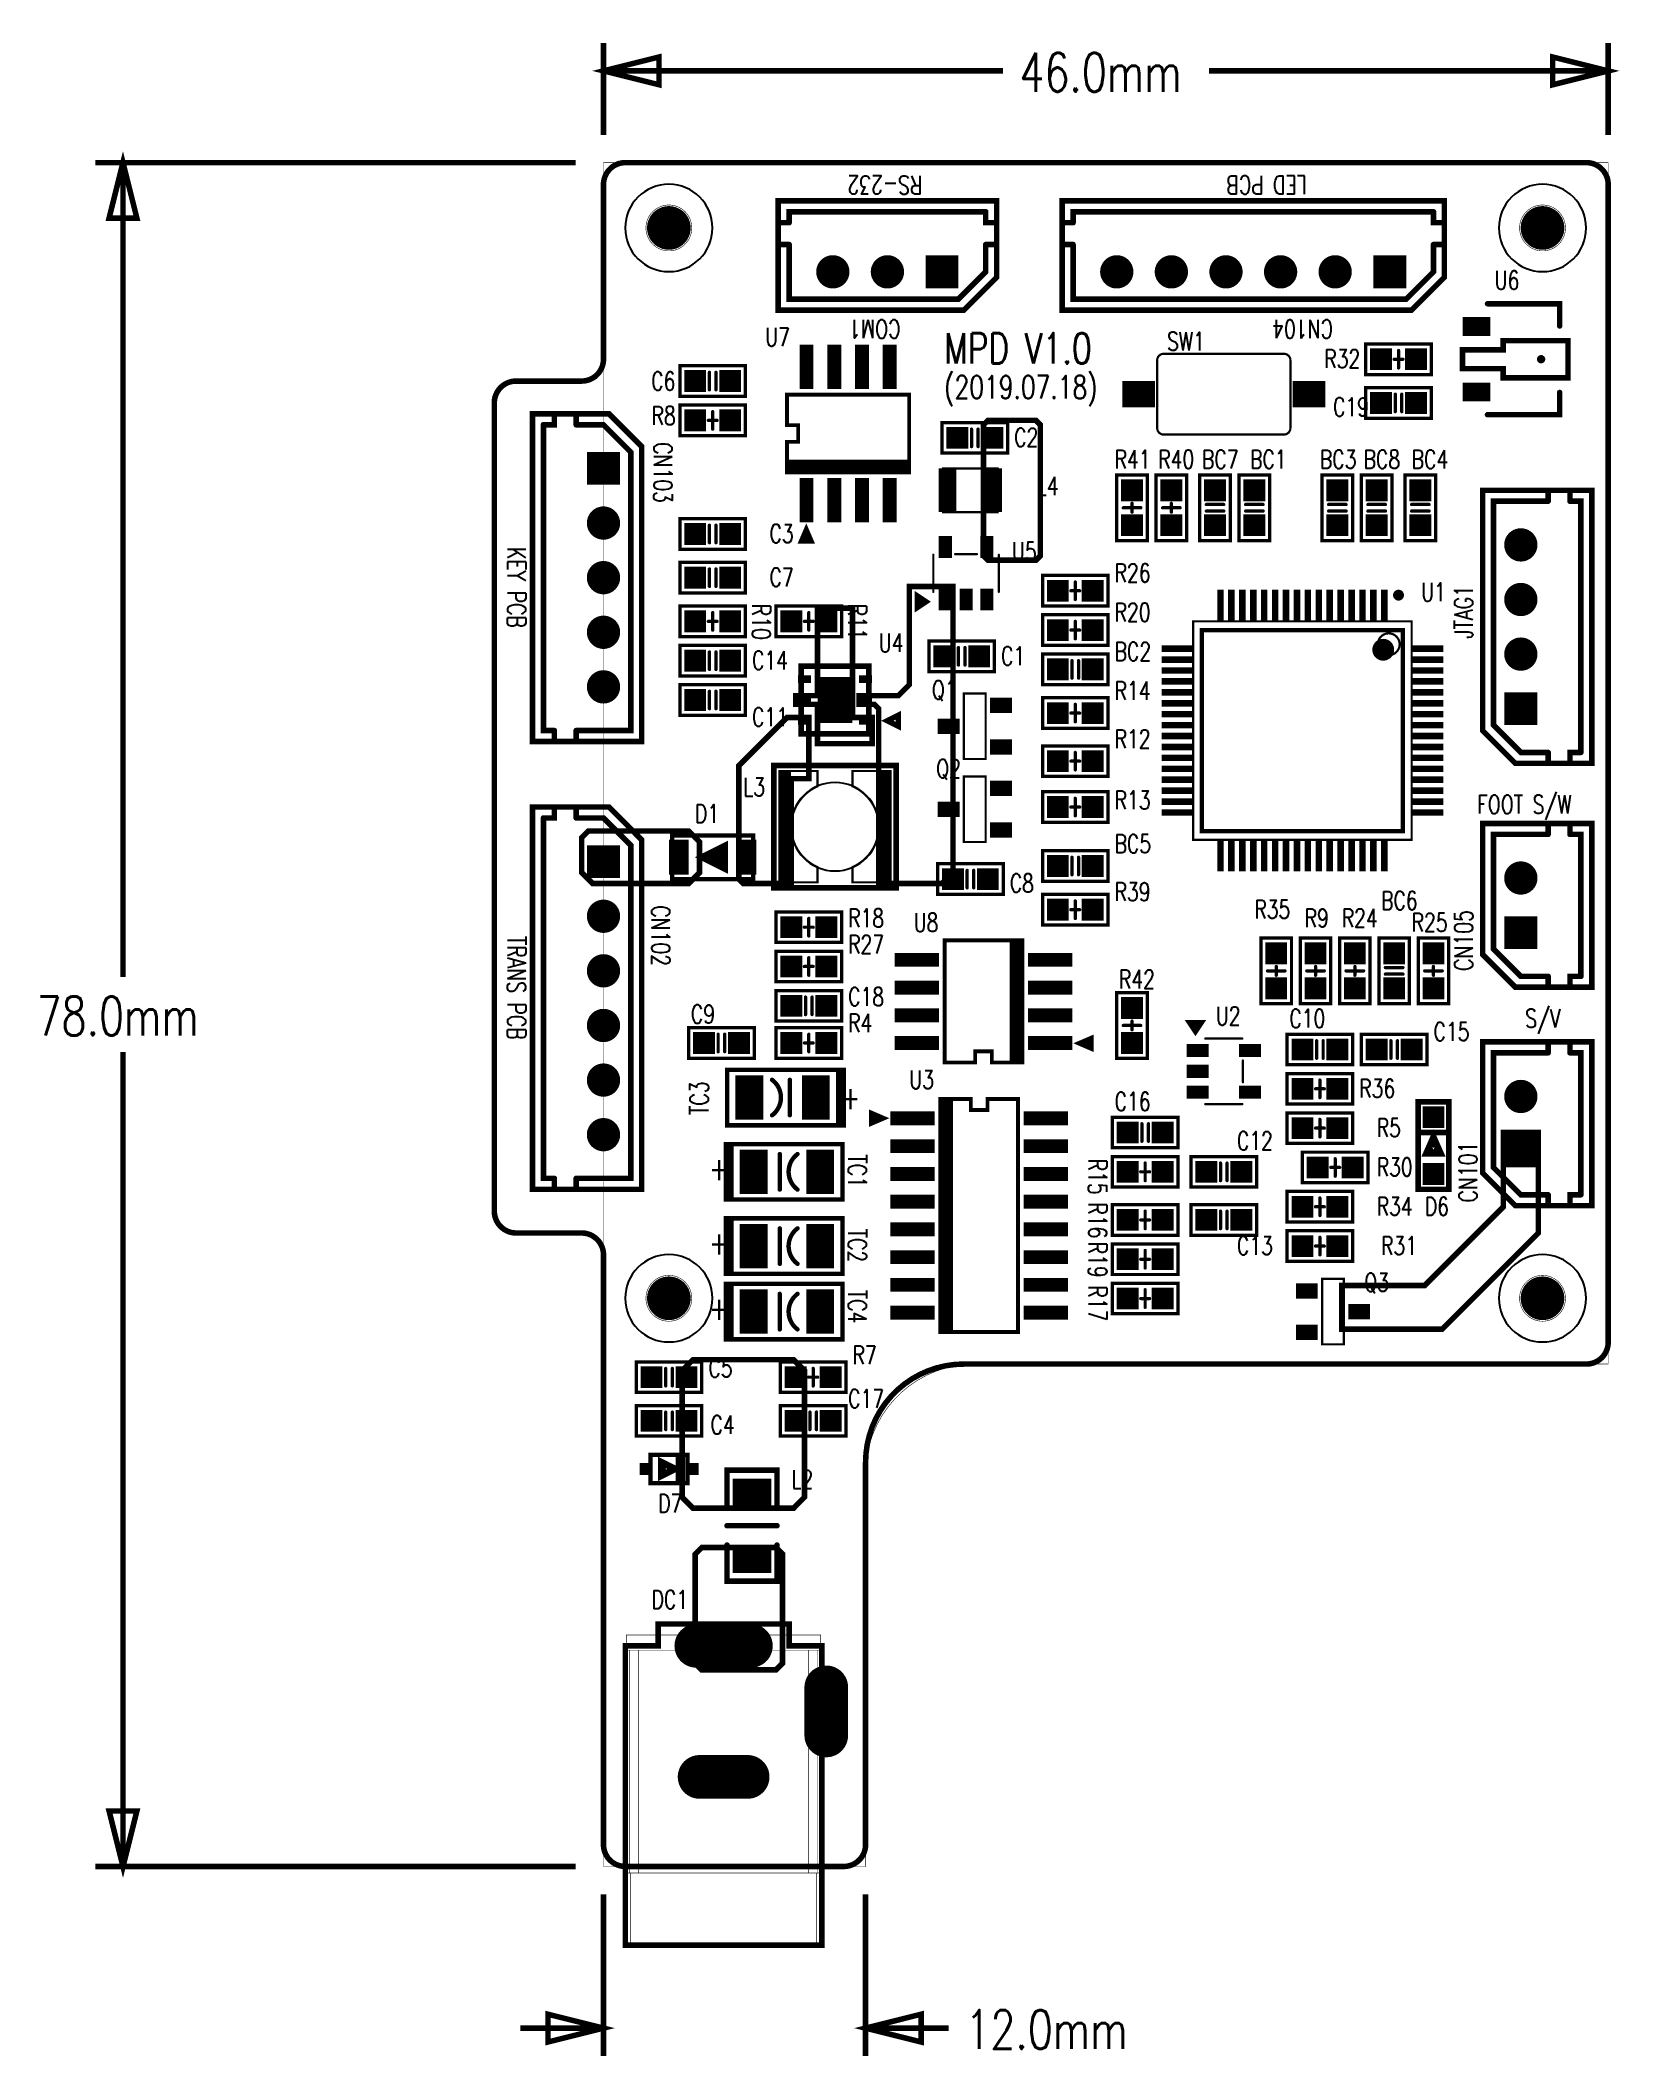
# Model space of a CAD drawing. Extents: x -25.8 to 46.5, y -8.8 to 83.6.
import ezdxf
from ezdxf.enums import TextEntityAlignment as Align

# ---------------------------------------------------------------- set-up
doc = ezdxf.new("R2010")
doc.units = 0
doc.header["$MEASUREMENT"] = 0
for name, pattern in [('KEEPOUT_00001000$0', [2, 1, 1]), ('POUR_01_-1_0_000000', [2, 1, 1]), ('SIG_0', [2, 1, 1]), ('SIG_1', [2, 1, 1]), ('SIG_2', [2, 1, 1]), ('SIG_3', [2, 1, 1]), ('SIG_4', [2, 1, 1]), ('SIG_5', [2, 1, 1]), ('SIG_6', [2, 1, 1]), ('TRMIDX_0', [2, 1, 1]), ('TRMIDX_1', [2, 1, 1]), ('TRMIDX_2048', [2, 1, 1]), ('TRMIDX_4096', [2, 1, 1])]:
    doc.linetypes.add(name, pattern=pattern)
doc.layers.get('0').update_dxf_attribs({"linetype": 'CONTINUOUS'})
for name, color, linetype in [('2D_LINE_00', 1, 'CONTINUOUS'), ('2D_LINE_27', 2, 'CONTINUOUS'), ('BOARD_OUTLINE_00', 254, 'CONTINUOUS'), ('COPPER_01', 6, 'CONTINUOUS'), ('DIMENSION1_27', 254, 'CONTINUOUS'), ('DIMENSION2_27', 254, 'CONTINUOUS'), ('DIMENSION3_27', 254, 'CONTINUOUS'), ('DIMENSION4_27', 254, 'CONTINUOUS'), ('DIMENSION5_27', 254, 'CONTINUOUS'), ('DIMENSION6_27', 254, 'CONTINUOUS'), ('DIMENSION7_24', 254, 'CONTINUOUS'), ('DRIL_NPLTE_THRU_01', 16, 'CONTINUOUS'), ('DRIL_PLTE_THRU_01', 16, 'CONTINUOUS'), ('DRIL_SYMBOL', 254, 'CONTINUOUS'), ('KEEPOUT_00', 4, 'CONTINUOUS'), ('KEEPOUT_01', 4, 'CONTINUOUS'), ('PADS_INNER', 1, 'CONTINUOUS'), ('PADS_TOP', 1, 'CONTINUOUS'), ('PADS_XR_21', 176, 'CONTINUOUS'), ('PADS_XR_27', 2, 'CONTINUOUS'), ('PART_NAME_01', 254, 'CONTINUOUS'), ('PART_TOP_2DLINE_00', 254, 'CONTINUOUS'), ('PART_TOP_2DLINE_01', 254, 'CONTINUOUS'), ('PART_TOP_2DLINE_27', 2, 'CONTINUOUS'), ('PART_TOP_COPPER_01', 254, 'CONTINUOUS'), ('PART_TOP_TEXT_26', 254, 'CONTINUOUS'), ('POUR_HEADER_01', 6, 'CONTINUOUS'), ('TEXT_26', 254, 'CONTINUOUS'), ('TEXT_27', 2, 'CONTINUOUS')]:
    doc.layers.add(name, color=color, linetype=linetype)
doc.styles.add('W0$1', font='simplex', dxfattribs={"width": 0.75})
doc.styles.add('W0$12', font='simplex', dxfattribs={"width": 0.75})
doc.styles.add('W0$15', font='simplex', dxfattribs={"width": 0.75})
doc.styles.add('W0$1524', font='simplex', dxfattribs={"width": 0.75})
doc.styles.add('W0$2', font='simplex', dxfattribs={"width": 0.75})
doc.styles.add('W0$254', font='simplex', dxfattribs={"width": 0.75})

msp = doc.modelspace()

# ---------------------------------------------------------------- texts
at = {"layer": 'TEXT_26', "style": 'W0$1', "width": 0.75}
for s, rotation, p in [('RS-232', 180, (14.6, 77.4)), ('LED PCB', 180, (32.2, 77.4)), ('KEY PCB', 270, (-4.4, 60.4)), ('TRANS PCB', 270, (-4.4, 42.6))]:
    msp.add_text(s, height=0.84, rotation=rotation, dxfattribs=at).set_placement(p)
at = {"layer": 'TEXT_26', "width": 0.75}
for s, height, style, p in [('MPD V1.0', 1.4, 'W0$2', (15.6, 68.8)), ('(2019.07.18)', 1.05, 'W0$15', (15.6, 67.2)), ('FOOT S/W', 0.84, 'W0$1', (40, 48.2)), ('S/V', 0.84, 'W0$1', (42.2, 38.4))]:
    msp.add_text(s, height=height, dxfattribs=dict(at, style=style)).set_placement(p)

# ---------------------------------------------------------------- blocks, each defined once
blk = doc.blocks.new('SMOOTH_0$254')
at = {"const_width": 0.127}
blk.add_lwpolyline([(-0.0635, 0, 1), (0.0635, 0, 1)], format="xyb", close=True, dxfattribs=at)
blk = doc.blocks.new('BOARD_5')
at = {"layer": 'BOARD_OUTLINE_00', "const_width": 0.254}
blk.add_lwpolyline([(0, -1, 0.414214), (-1, 0), (-45, 0, 0.414214), (-46, -1), (-46, -9, -0.414214), (-47, -10), (-50, -10, 0.414214), (-51, -11), (-51, -48, 0.414214), (-50, -49), (-47, -49, -0.414214), (-46, -50), (-46, -77, 0.414214), (-45, -78), (-35, -78, 0.414214), (-34, -77), (-34, -59.5, -0.414214), (-29.5, -55), (-1, -55, 0.414214), (0, -54)], format="xyb", close=True, dxfattribs=at)
at = {"layer": 'BOARD_OUTLINE_00'}
for p in [(-1, 0), (0, -1)]:
    blk.add_blockref('SMOOTH_0$254', p, dxfattribs=at)
blk = doc.blocks.new('DRAWING_1')
at = {"layer": '2D_LINE_00', "const_width": 0.0254}
blk.add_lwpolyline([(-1.05, 0, 1), (1.05, 0, 1)], format="xyb", close=True, dxfattribs=at)
blk = doc.blocks.new('DRAWING_2')
at = {"layer": '2D_LINE_00', "const_width": 0.0254}
blk.add_lwpolyline([(-1.05, 0, 1), (1.05, 0, 1)], format="xyb", close=True, dxfattribs=at)
blk = doc.blocks.new('DRAWING_3')
at = {"layer": '2D_LINE_00', "const_width": 0.0254}
blk.add_lwpolyline([(-1.05, 0, 1), (1.05, 0, 1)], format="xyb", close=True, dxfattribs=at)
blk = doc.blocks.new('DRAWING_4')
at = {"layer": '2D_LINE_00', "const_width": 0.0254}
blk.add_lwpolyline([(-1.05, 0, 1), (1.05, 0, 1)], format="xyb", close=True, dxfattribs=at)
blk = doc.blocks.new('SMOOTH_0$0254')
at = {"const_width": 0.0127}
blk.add_lwpolyline([(-0.00635, 0, 1), (0.00635, 0, 1)], format="xyb", close=True, dxfattribs=at)
blk = doc.blocks.new('DRAWING_6')
at = {"layer": '2D_LINE_27', "const_width": 0.0254}
for points in [[(0, 55), (-46, 55)], [(-46, 55), (-46, -23)], [(0, 0), (0, 55)], [(-29, 0), (0, 0)], [(-34, -23), (-34, -5)], [(-44.953, -12.4), (-36.053, -12.4)], [(-44.953, -26.6), (-44.953, -12.4)], [(-36.053, -26.6), (-36.053, -12.4)], [(-44.953, -13.1), (-36.053, -13.1)], [(-44.803, -23.3), (-44.803, -13.1)], [(-44.403, -13.1), (-44.403, -23.3)], [(-36.603, -13.1), (-36.603, -23.3)], [(-36.203, -23.3), (-36.203, -13.1)], [(-36.053, -14.4), (-35.753, -14.4)], [(-35.753, -14.4), (-35.753, -17)], [(-35.753, -17), (-36.053, -17)], [(-46, -23), (-44.953, -23)], [(-36.053, -23), (-34, -23)], [(-44.953, -23.3), (-36.053, -23.3)], [(-44.753, -26.6), (-44.753, -23.3)], [(-36.253, -26.6), (-36.253, -23.3)], [(-36.053, -26.6), (-44.953, -26.6)]]:
    blk.add_lwpolyline(points, dxfattribs=at)
blk.add_lwpolyline([(-29, 0, 0.414214), (-34, -5)], format="xyb", dxfattribs=at)
at = {"layer": '2D_LINE_27'}
for p in [(-46, 55), (-46, 55), (0, 55), (0, 55), (-29, 0), (-29, 0), (0, 0), (0, 0), (-34, -5), (-34, -5), (-44.953, -12.4), (-44.953, -12.4), (-36.053, -12.4), (-36.053, -12.4), (-44.953, -13.1), (-44.803, -13.1), (-44.403, -13.1), (-36.603, -13.1), (-36.203, -13.1), (-36.053, -13.1), (-36.053, -14.4), (-35.753, -14.4), (-35.753, -14.4), (-36.053, -17), (-35.753, -17), (-35.753, -17), (-46, -23), (-46, -23), (-44.953, -23), (-36.053, -23), (-34, -23), (-34, -23), (-44.953, -23.3), (-44.803, -23.3), (-44.753, -23.3), (-44.403, -23.3), (-36.603, -23.3), (-36.253, -23.3), (-36.203, -23.3), (-36.053, -23.3), (-44.953, -26.6), (-44.953, -26.6), (-44.753, -26.6), (-36.253, -26.6), (-36.053, -26.6), (-36.053, -26.6)]:
    blk.add_blockref('SMOOTH_0$0254', p, dxfattribs=at)
blk = doc.blocks.new('D_2DFEGHI_7')
at = {"layer": 'DIMENSION1_27', "linetype": 'TRMIDX_4096', "const_width": 0.254}
blk.add_lwpolyline([(-22, 0), (-22, 37.285)], dxfattribs=at)
at = {"layer": 'DIMENSION2_27', "linetype": 'TRMIDX_4096', "const_width": 0.254}
blk.add_lwpolyline([(-22, 78), (-22, 40.715)], dxfattribs=at)
at = {"layer": 'DIMENSION3_27', "linetype": 'TRMIDX_4096', "const_width": 0.254}
blk.add_lwpolyline([(-22, 0), (-22.635, 2.54), (-21.365, 2.54)], close=True, dxfattribs=at)
at = {"layer": 'DIMENSION4_27', "linetype": 'TRMIDX_4096', "const_width": 0.254}
blk.add_lwpolyline([(-22, 78), (-21.365, 75.46), (-22.635, 75.46)], close=True, dxfattribs=at)
at = {"layer": 'DIMENSION5_27', "linetype": 'TRMIDX_4096', "const_width": 0.254}
blk.add_lwpolyline([(-1.27, 0), (-23.27, 0)], dxfattribs=at)
at = {"layer": 'DIMENSION6_27', "linetype": 'TRMIDX_4096', "const_width": 0.254}
blk.add_lwpolyline([(-1.27, 78), (-23.27, 78)], dxfattribs=at)
at = {"layer": 'DIMENSION7_24', "linetype": 'TRMIDX_4096', "const_width": 0.0254}
for points in [[(0, 78), (0.001, 78)], [(0, 0), (0.001, 0)]]:
    blk.add_lwpolyline(points, dxfattribs=at)
at = {"layer": 'TEXT_27', "style": 'W0$254', "width": 0.75}
blk.add_text('78.0mm', height=1.778, dxfattribs=at).set_placement((-25.954, 38.047))
blk = doc.blocks.new('D_1DFEGHI_8')
at = {"layer": 'DIMENSION1_27', "linetype": 'TRMIDX_2048', "const_width": 0.254}
blk.add_lwpolyline([(0, 4.2), (18.284, 4.2)], dxfattribs=at)
at = {"layer": 'DIMENSION2_27', "linetype": 'TRMIDX_2048', "const_width": 0.254}
blk.add_lwpolyline([(46, 4.2), (27.716, 4.2)], dxfattribs=at)
at = {"layer": 'DIMENSION3_27', "linetype": 'TRMIDX_2048', "const_width": 0.254}
blk.add_lwpolyline([(0, 4.2), (2.54, 4.835), (2.54, 3.565)], close=True, dxfattribs=at)
at = {"layer": 'DIMENSION4_27', "linetype": 'TRMIDX_2048', "const_width": 0.254}
blk.add_lwpolyline([(46, 4.2), (43.46, 3.565), (43.46, 4.835)], close=True, dxfattribs=at)
at = {"layer": 'DIMENSION5_27', "linetype": 'TRMIDX_2048', "const_width": 0.254}
blk.add_lwpolyline([(0, 1.27), (0, 5.47)], dxfattribs=at)
at = {"layer": 'DIMENSION6_27', "linetype": 'TRMIDX_2048', "const_width": 0.254}
blk.add_lwpolyline([(46, 1.27), (46, 5.47)], dxfattribs=at)
at = {"layer": 'DIMENSION7_24', "linetype": 'TRMIDX_2048', "const_width": 0.0254}
for points in [[(0, 0), (0.001, 0)], [(46, 0), (46.001, 0)]]:
    blk.add_lwpolyline(points, dxfattribs=at)
at = {"layer": 'TEXT_27', "style": 'W0$254', "width": 0.75}
blk.add_text('46.0mm', height=1.778, dxfattribs=at).set_placement((19.046, 3.248))
blk = doc.blocks.new('D_1DFEGHI_9')
at = {"layer": 'DIMENSION1_27', "linetype": 'TRMIDX_2048', "const_width": 0.254}
blk.add_lwpolyline([(0, -7.4), (-3.81, -7.4)], dxfattribs=at)
at = {"layer": 'DIMENSION2_27', "linetype": 'TRMIDX_2048', "const_width": 0.254}
blk.add_lwpolyline([(12, -7.4), (15.81, -7.4)], dxfattribs=at)
at = {"layer": 'DIMENSION3_27', "linetype": 'TRMIDX_2048', "const_width": 0.254}
blk.add_lwpolyline([(0, -7.4), (-2.54, -8.035), (-2.54, -6.765)], close=True, dxfattribs=at)
at = {"layer": 'DIMENSION4_27', "linetype": 'TRMIDX_2048', "const_width": 0.254}
blk.add_lwpolyline([(12, -7.4), (14.54, -6.765), (14.54, -8.035)], close=True, dxfattribs=at)
at = {"layer": 'DIMENSION5_27', "linetype": 'TRMIDX_2048', "const_width": 0.254}
blk.add_lwpolyline([(0, -1.27), (0, -8.67)], dxfattribs=at)
at = {"layer": 'DIMENSION6_27', "linetype": 'TRMIDX_2048', "const_width": 0.254}
blk.add_lwpolyline([(12, -1.27), (12, -8.67)], dxfattribs=at)
at = {"layer": 'DIMENSION7_24', "linetype": 'TRMIDX_2048', "const_width": 0.0254}
for points in [[(0, 0), (0.001, 0)], [(12, 0), (12.001, 0)]]:
    blk.add_lwpolyline(points, dxfattribs=at)
at = {"layer": 'TEXT_27', "style": 'W0$254', "width": 0.75}
blk.add_text('12.0mm', height=1.778, dxfattribs=at).set_placement((16.572, -8.352))
blk = doc.blocks.new('COPPER_10')
at = {"layer": 'COPPER_01', "const_width": 0.254}
blk.add_lwpolyline([(1.4, -0.3), (1.7, 0), (5.1, 0), (5.4, -0.3), (5.4, -5.3), (5.1, -5.6), (1.7, -5.6), (1.4, -5.3)], close=True, dxfattribs=at)
at = {"layer": 'COPPER_01'}
for p in [(1.7, 0), (5.1, 0), (1.4, -0.3), (5.4, -0.3), (1.4, -5.3), (1.7, -5.6), (5.1, -5.6), (5.4, -5.3)]:
    blk.add_blockref('SMOOTH_0$254', p, dxfattribs=at)
blk = doc.blocks.new('COPPER_11')
at = {"layer": 'COPPER_01', "const_width": 0.254}
blk.add_lwpolyline([(0, -0.9), (0.5, -0.4), (5.1, -0.4), (5.6, -0.9), (5.6, -6.7), (5.1, -7.2), (0.5, -7.2), (0, -6.7)], close=True, dxfattribs=at)
at = {"layer": 'COPPER_01'}
for p in [(0, -0.9), (0.5, -0.4), (5.1, -0.4), (5.6, -0.9), (0, -6.7), (0.5, -7.2), (5.1, -7.2), (5.6, -6.7)]:
    blk.add_blockref('SMOOTH_0$254', p, dxfattribs=at)
blk = doc.blocks.new('COPPER_12')
at = {"layer": 'COPPER_01', "const_width": 0.254}
blk.add_lwpolyline([(-0.2, -0.2), (-0.4, 0), (-1.1, 0), (-1.1, 0.4), (0.7, 0.4), (1.2, 0.9), (1.2, 5.4), (3.2, 5.4), (3.2, -7.7), (2.7, -8.2), (-0.2, -8.2)], close=True, dxfattribs=at)
at = {"layer": 'COPPER_01'}
for p in [(1.2, 5.4), (3.2, 5.4), (1.2, 0.9), (-1.1, 0.4), (-1.1, 0), (-0.4, 0), (0.7, 0.4), (-0.2, -0.2), (-0.2, -8.2), (2.7, -8.2), (3.2, -7.7)]:
    blk.add_blockref('SMOOTH_0$254', p, dxfattribs=at)
blk = doc.blocks.new('COPPER_13')
at = {"layer": 'COPPER_01', "const_width": 0.254}
blk.add_lwpolyline([(0.1, 0), (-2.4, 0), (-2.4, 1.8), (-3.4, 1.8), (-3.4, 2.2), (-2.4, 2.2), (-2.4, 6.2), (-0.8, 6.2), (-0.8, 1.2), (0.1, 1.2)], close=True, dxfattribs=at)
at = {"layer": 'COPPER_01'}
for p in [(-2.4, 6.2), (-0.8, 6.2), (-3.4, 2.2), (-3.4, 1.8), (-2.4, 2.2), (-2.4, 1.8), (-0.8, 1.2), (0.1, 1.2), (-2.4, 0), (0.1, 0)]:
    blk.add_blockref('SMOOTH_0$254', p, dxfattribs=at)
blk = doc.blocks.new('COPPER_14')
at = {"layer": 'COPPER_01', "const_width": 0.254}
blk.add_lwpolyline([(-0.4, -2.2), (-1.4, -2.2), (-3.6, -4.4), (-3.6, -9.6), (-3.4, -9.8), (-1.2, -9.8), (-1.2, -5), (-0.4, -5)], close=True, dxfattribs=at)
at = {"layer": 'COPPER_01'}
for p in [(-1.4, -2.2), (-0.4, -2.2), (-3.6, -4.4), (-1.2, -5), (-0.4, -5), (-3.6, -9.6), (-3.4, -9.8), (-1.2, -9.8)]:
    blk.add_blockref('SMOOTH_0$254', p, dxfattribs=at)
blk = doc.blocks.new('COPPER_15')
at = {"layer": 'COPPER_01', "const_width": 0.254}
blk.add_lwpolyline([(-0.1, 0), (0.4, 0.5), (0.4, 1.9), (-0.1, 2.4), (-4.7, 2.4), (-5, 2.1), (-5, 0.5), (-4.5, 0)], close=True, dxfattribs=at)
at = {"layer": 'COPPER_01'}
for p in [(-5, 2.1), (-4.7, 2.4), (-0.1, 2.4), (0.4, 1.9), (-5, 0.5), (-4.5, 0), (-0.1, 0), (0.4, 0.5)]:
    blk.add_blockref('SMOOTH_0$254', p, dxfattribs=at)
blk = doc.blocks.new('COPPER_16')
at = {"layer": 'COPPER_01', "const_width": 0.254}
blk.add_lwpolyline([(2.4, -2.6), (2.4, -0.6), (6.2, -0.6), (9.8, 3), (9.8, 6.4), (11.4, 6.4), (11.4, 1.8), (7, -2.6)], close=True, dxfattribs=at)
at = {"layer": 'COPPER_01'}
for p in [(9.8, 6.4), (11.4, 6.4), (9.8, 3), (11.4, 1.8), (2.4, -0.6), (6.2, -0.6), (2.4, -2.6), (7, -2.6)]:
    blk.add_blockref('SMOOTH_0$254', p, dxfattribs=at)
blk = doc.blocks.new('COPPER_17')
at = {"layer": 'COPPER_01', "const_width": 0.254}
blk.add_lwpolyline([(-0.2, 3), (0, 3.2), (2.2, 3.2), (2.4, 3), (2.4, -3), (2.2, -3.2), (0, -3.2), (-0.2, -3)], close=True, dxfattribs=at)
at = {"layer": 'COPPER_01'}
for p in [(-0.2, 3), (0, 3.2), (2.2, 3.2), (2.4, 3), (-0.2, -3), (0, -3.2), (2.2, -3.2), (2.4, -3)]:
    blk.add_blockref('SMOOTH_0$254', p, dxfattribs=at)
blk = doc.blocks.new('POUR_HEADER_3')
at = {"layer": 'POUR_HEADER_01', "linetype": 'POUR_01_-1_0_000000', "const_width": 0.254}
blk.add_lwpolyline([(0, -1, 0.414214), (-1, 0), (-45, 0, 0.414214), (-46, -1), (-46, -9, -0.414214), (-47, -10), (-50, -10, 0.414214), (-51, -11), (-51, -48, 0.414214), (-50, -49), (-47, -49, -0.414214), (-46, -50), (-46, -77, 0.414214), (-45, -78), (-35, -78, 0.414214), (-34, -77), (-34, -59.5, -0.414214), (-29.5, -55), (-1, -55, 0.414214), (0, -54)], format="xyb", close=True, dxfattribs=at)
blk = doc.blocks.new('SMOOTH_0$2')
at = {"const_width": 0.1}
blk.add_lwpolyline([(-0.05, 0, 1), (0.05, 0, 1)], format="xyb", close=True, dxfattribs=at)
blk = doc.blocks.new('PART_BODY_TOP_18')
at = {"layer": 'PART_TOP_2DLINE_00'}
for points, const_width in [([(-2, -0.7), (2, -0.7), (2, 0.7), (-2, 0.7)], 0.254), ([(0.5, 0), (-0.4, 0.4), (-0.4, -0.4)], 0.2), ([(-0.3, 0.3), (-0.3, -0.3), (0.3, 0)], 0.2), ([(-0.2, 0.1), (-0.2, -0.1), (0, 0)], 0.2)]:
    blk.add_lwpolyline(points, close=True, dxfattribs=dict(at, const_width=const_width))
at = {"layer": 'PART_TOP_2DLINE_00', "const_width": 0.254}
blk.add_lwpolyline([(0.6, -0.7), (0.6, 0.7)], dxfattribs=at)
at = {"layer": 'PART_TOP_2DLINE_00'}
for name, p in [('SMOOTH_0$254', (-2, 0.7)), ('SMOOTH_0$2', (-0.4, 0.4)), ('SMOOTH_0$2', (-0.3, 0.3)), ('SMOOTH_0$2', (-0.2, 0.1)), ('SMOOTH_0$2', (-0.2, -0.1)), ('SMOOTH_0$2', (0, 0)), ('SMOOTH_0$2', (0.3, 0)), ('SMOOTH_0$2', (0.5, 0)), ('SMOOTH_0$254', (0.6, 0.7)), ('SMOOTH_0$254', (2, 0.7)), ('SMOOTH_0$254', (-2, -0.7)), ('SMOOTH_0$2', (-0.4, -0.4)), ('SMOOTH_0$2', (-0.3, -0.3)), ('SMOOTH_0$254', (0.6, -0.7)), ('SMOOTH_0$254', (2, -0.7))]:
    blk.add_blockref(name, p, dxfattribs=at)
blk = doc.blocks.new('DRIL_HOLE_0')
blk.add_lwpolyline([(0, 0, 1), (0, 0, 1)], format="xyb", close=True)
blk = doc.blocks.new('PAD_0')
blk.add_lwpolyline([(0, 0, 1), (0, 0, 1)], format="xyb", close=True)
blk = doc.blocks.new('PAD_1')
at = {"const_width": 1}
blk.add_lwpolyline([(-0.5, 0), (0.5, 0)], dxfattribs=at)
blk = doc.blocks.new('STK_TOP_5')
at = {"layer": 'DRIL_PLTE_THRU_01'}
blk.add_blockref('DRIL_HOLE_0', (0, 0), dxfattribs=at)
at = {"layer": 'PADS_INNER'}
blk.add_blockref('PAD_0', (0, 0), dxfattribs=at)
at = {"layer": 'PADS_TOP'}
blk.add_blockref('PAD_1', (0, 0), dxfattribs=at)
blk = doc.blocks.new('SYM_TOP_3')
for name, p in [('STK_TOP_5', (-1.3, 0)), ('PART_BODY_TOP_18', (0, 0)), ('STK_TOP_5', (1.3, 0))]:
    blk.add_blockref(name, p)
blk = doc.blocks.new('PART_TOP_0')
blk.add_blockref('SYM_TOP_3', (0, 0))
at = {"layer": 'PART_NAME_01', "style": 'W0$12', "width": 0.75}
blk.add_text('D6', height=0.84, rotation=270, dxfattribs=at).set_placement((-3.2, 0.4))
blk = doc.blocks.new('SMOOTH_0$1')
at = {"const_width": 0.05}
blk.add_lwpolyline([(-0.025, 0, 1), (0.025, 0, 1)], format="xyb", close=True, dxfattribs=at)
blk = doc.blocks.new('PART_BODY_TOP_20')
at = {"layer": 'PART_TOP_2DLINE_00', "const_width": 0.1}
blk.add_lwpolyline([(-1.5, 0.5), (1.5, 0.5), (1.5, -0.5), (-1.5, -0.5)], close=True, dxfattribs=at)
at = {"layer": 'PART_TOP_2DLINE_00'}
for p in [(-1.5, 0.5), (1.5, 0.5), (-1.5, -0.5), (1.5, -0.5)]:
    blk.add_blockref('SMOOTH_0$1', p, dxfattribs=at)
blk = doc.blocks.new('PAD_2')
at = {"const_width": 0.7}
blk.add_lwpolyline([(-0.5, 0), (0.5, 0)], dxfattribs=at)
blk = doc.blocks.new('STK_TOP_7')
at = {"layer": 'DRIL_NPLTE_THRU_01'}
blk.add_blockref('DRIL_HOLE_0', (0, 0), dxfattribs=at)
at = {"layer": 'PADS_INNER'}
blk.add_blockref('PAD_0', (0, 0), dxfattribs=at)
at = {"layer": 'PADS_TOP', "rotation": 90}
blk.add_blockref('PAD_2', (0, 0), dxfattribs=at)
blk = doc.blocks.new('SYM_TOP_5')
for name, p in [('STK_TOP_7', (0, 1.2)), ('PART_BODY_TOP_20', (0, 0)), ('STK_TOP_7', (-0.95, -1.2)), ('STK_TOP_7', (0.95, -1.2))]:
    blk.add_blockref(name, p)
blk = doc.blocks.new('PART_TOP_4')
blk.add_blockref('SYM_TOP_5', (0, 0))
at = {"layer": 'PART_NAME_01', "style": 'W0$12', "width": 0.75}
blk.add_text('Q3', height=0.84, rotation=90, dxfattribs=at).set_placement((-1.34, 2), align=Align.MIDDLE_CENTER)
blk = doc.blocks.new('PART_BODY_TOP_21')
at = {"layer": 'KEEPOUT_00', "linetype": 'KEEPOUT_00001000$0'}
blk.add_lwpolyline([(-2, 0, 1), (2, 0, 1)], format="xyb", close=True, dxfattribs=at)
blk = doc.blocks.new('DRIL_SYMBOL_2')
at = {"layer": 'DRIL_SYMBOL', "const_width": 0.0508}
for points in [[(-0.254, 0), (0.254, 0)], [(0, -0.254), (0, 0.254)]]:
    blk.add_lwpolyline(points, dxfattribs=at)
blk = doc.blocks.new('DRIL_HOLE_2')
at = {"const_width": 1}
blk.add_lwpolyline([(-0.5, 0, 1), (0.5, 0, 1)], format="xyb", close=True, dxfattribs=at)
blk.add_blockref('DRIL_SYMBOL_2', (0, 0))
blk = doc.blocks.new('PAD_3')
at = {"const_width": 1}
blk.add_lwpolyline([(0, -0.5, 1), (0, 0.5, 1)], format="xyb", close=True, dxfattribs=at)
blk = doc.blocks.new('STK_TOP_8')
at = {"layer": 'DRIL_NPLTE_THRU_01'}
blk.add_blockref('DRIL_HOLE_2', (0, 0), dxfattribs=at)
at = {"layer": 'PADS_INNER'}
blk.add_blockref('PAD_3', (0, 0), dxfattribs=at)
at = {"layer": 'PADS_TOP'}
blk.add_blockref('PAD_3', (0, 0), dxfattribs=at)
blk = doc.blocks.new('SYM_TOP_6')
for name in ['PART_BODY_TOP_21', 'STK_TOP_8']:
    blk.add_blockref(name, (0, 0))
blk = doc.blocks.new('PART_TOP_5')
blk.add_blockref('SYM_TOP_6', (0, 0))
blk = doc.blocks.new('PART_TOP_6')
blk.add_blockref('SYM_TOP_6', (0, 0))
blk = doc.blocks.new('PART_BODY_TOP_22')
at = {"layer": 'PART_TOP_2DLINE_01', "const_width": 0.254}
for points in [[(0.95, 2.4), (1.2, 2.9), (0.7, 2.9)], [(-1.55, -1.55), (1.55, -1.55), (1.55, 1.55), (-1.55, 1.55)]]:
    blk.add_lwpolyline(points, close=True, dxfattribs=at)
at = {"layer": 'PART_TOP_2DLINE_01'}
for p in [(0.7, 2.9), (1.2, 2.9), (0.95, 2.4), (-1.55, 1.55), (1.55, 1.55), (-1.55, -1.55), (1.55, -1.55)]:
    blk.add_blockref('SMOOTH_0$254', p, dxfattribs=at)
blk = doc.blocks.new('PAD_4')
at = {"const_width": 0.35}
blk.add_lwpolyline([(-0.3, 0), (0.3, 0)], dxfattribs=at)
blk = doc.blocks.new('STK_TOP_9')
at = {"layer": 'DRIL_PLTE_THRU_01'}
blk.add_blockref('DRIL_HOLE_0', (0, 0), dxfattribs=at)
at = {"layer": 'PADS_INNER'}
blk.add_blockref('PAD_0', (0, 0), dxfattribs=at)
at = {"layer": 'PADS_TOP', "rotation": 90}
blk.add_blockref('PAD_4', (0, 0), dxfattribs=at)
blk = doc.blocks.new('PAD_5')
at = {"const_width": 1.6}
blk.add_lwpolyline([(-1.05, 0), (1.05, 0)], dxfattribs=at)
blk = doc.blocks.new('STK_TOP_10')
at = {"layer": 'DRIL_PLTE_THRU_01'}
blk.add_blockref('DRIL_HOLE_0', (0, 0), dxfattribs=at)
at = {"layer": 'PADS_INNER'}
blk.add_blockref('PAD_0', (0, 0), dxfattribs=at)
at = {"layer": 'PADS_TOP'}
blk.add_blockref('PAD_5', (0, 0), dxfattribs=at)
blk = doc.blocks.new('SYM_TOP_7')
for name, p in [('PART_BODY_TOP_22', (0, 0)), ('STK_TOP_9', (-0.95, 1.4)), ('STK_TOP_9', (0, 1.4)), ('STK_TOP_9', (0.95, 1.4)), ('STK_TOP_10', (0, 0)), ('STK_TOP_9', (-0.95, -1.4)), ('STK_TOP_9', (0, -1.4)), ('STK_TOP_9', (0.95, -1.4))]:
    blk.add_blockref(name, p)
blk = doc.blocks.new('PART_TOP_7')
blk.add_blockref('SYM_TOP_7', (0, 0))
at = {"layer": 'PART_NAME_01', "style": 'W0$12', "width": 0.75}
blk.add_text('U4', height=0.84, rotation=90, dxfattribs=at).set_placement((-2.2, 2))
blk = doc.blocks.new('PART_BODY_TOP_23')
at = {"layer": 'PART_TOP_2DLINE_00', "const_width": 0.1}
for points in [[(-0.5, 0.875), (0.5, 0.875)], [(-1.5, 0.85), (-1.5, -0.85)], [(1.5, 0.85), (1.5, -0.85)], [(-2.3, -1), (-2.15, -1)], [(-2.3, -1.1), (-2, -1.1)], [(-2.3, -1.2), (-1.85, -1.2)], [(-2.3, -1.3), (-1.7, -1.3)], [(-2.3, -1.4), (-1.85, -1.4)], [(-2.3, -1.5), (-2, -1.5)], [(-2.3, -1.6), (-2.15, -1.6)]]:
    blk.add_lwpolyline(points, dxfattribs=at)
blk.add_lwpolyline([(-2.3, -0.9), (-1.7, -1.3), (-2.3, -1.7)], close=True, dxfattribs=at)
at = {"layer": 'PART_TOP_2DLINE_00'}
for p in [(-0.5, 0.875), (0.5, 0.875), (-1.5, 0.85), (1.5, 0.85), (-2.3, -0.9), (-1.5, -0.85), (1.5, -0.85), (-2.3, -1), (-2.3, -1.1), (-2.3, -1.2), (-2.3, -1.3), (-2.3, -1.4), (-2.3, -1.5), (-2.3, -1.6), (-2.3, -1.7), (-2.15, -1), (-2.15, -1.6), (-2, -1.1), (-2, -1.5), (-1.85, -1.2), (-1.85, -1.4), (-1.7, -1.3), (-1.7, -1.3)]:
    blk.add_blockref('SMOOTH_0$1', p, dxfattribs=at)
blk = doc.blocks.new('PAD_6')
at = {"const_width": 0.6}
blk.add_lwpolyline([(-0.5, 0), (0.5, 0)], dxfattribs=at)
blk = doc.blocks.new('STK_TOP_11')
at = {"layer": 'DRIL_NPLTE_THRU_01'}
blk.add_blockref('DRIL_HOLE_0', (0, 0), dxfattribs=at)
at = {"layer": 'PADS_INNER'}
blk.add_blockref('PAD_0', (0, 0), dxfattribs=at)
at = {"layer": 'PADS_TOP', "rotation": 90}
blk.add_blockref('PAD_6', (0, 0), dxfattribs=at)
blk = doc.blocks.new('SYM_TOP_8')
for name, p in [('STK_TOP_11', (-0.95, 1.2)), ('STK_TOP_11', (0.95, 1.2)), ('PART_BODY_TOP_23', (0, 0)), ('STK_TOP_11', (-0.95, -1.2)), ('STK_TOP_11', (0, -1.2)), ('STK_TOP_11', (0.95, -1.2))]:
    blk.add_blockref(name, p)
blk = doc.blocks.new('PART_TOP_8')
blk.add_blockref('SYM_TOP_8', (0, 0))
at = {"layer": 'PART_NAME_01', "style": 'W0$12', "width": 0.75}
blk.add_text('U5', height=0.84, dxfattribs=at).set_placement((2.66, 1), align=Align.MIDDLE_CENTER)
blk = doc.blocks.new('PART_BODY_TOP_24')
at = {"layer": 'PART_TOP_2DLINE_00', "const_width": 0.1}
blk.add_lwpolyline([(-1.25, -1), (1.25, -1), (1.25, 1), (-1.25, 1)], close=True, dxfattribs=at)
at = {"layer": 'PART_TOP_2DLINE_00'}
for p in [(-1.25, 1), (1.25, 1), (-1.25, -1), (1.25, -1)]:
    blk.add_blockref('SMOOTH_0$1', p, dxfattribs=at)
blk = doc.blocks.new('PAD_7')
at = {"const_width": 0.8}
blk.add_lwpolyline([(-1, 0), (1, 0)], dxfattribs=at)
blk = doc.blocks.new('STK_TOP_12')
at = {"layer": 'DRIL_PLTE_THRU_01'}
blk.add_blockref('DRIL_HOLE_0', (0, 0), dxfattribs=at)
at = {"layer": 'PADS_INNER'}
blk.add_blockref('PAD_0', (0, 0), dxfattribs=at)
at = {"layer": 'PADS_TOP', "rotation": 90}
blk.add_blockref('PAD_7', (0, 0), dxfattribs=at)
blk = doc.blocks.new('SYM_TOP_9')
for name, p in [('STK_TOP_12', (-1.05, 0)), ('PART_BODY_TOP_24', (0, 0)), ('STK_TOP_12', (1.05, 0))]:
    blk.add_blockref(name, p)
blk = doc.blocks.new('PART_TOP_9')
blk.add_blockref('SYM_TOP_9', (0, 0))
at = {"layer": 'PART_NAME_01', "style": 'W0$12', "width": 0.75}
blk.add_text('L4', height=0.84, rotation=180, dxfattribs=at).set_placement((-3.54, -0.2), align=Align.MIDDLE_CENTER)
blk = doc.blocks.new('PART_BODY_TOP_25')
at = {"layer": 'PART_TOP_2DLINE_00', "const_width": 0.254}
blk.add_lwpolyline([(-2.5, -3.25), (15, -3.25), (15, 1.75), (-1, 1.75), (-2.5, 0.25)], close=True, dxfattribs=at)
for points in [[(14.5, -1.25), (14.5, 1.25), (-0.75, 1.25), (-2, 0), (-2, -1.25)], [(-2, -1.25), (-2.5, -1.25), (-2.5, -2.25), (-2, -2.25), (-2, -2.75)], [(14.5, -1.25), (15, -1.25), (15, -2.25)], [(-2, -2.75), (14.5, -2.75), (14.5, -2.25)], [(15, -2.25), (14.5, -2.25)]]:
    blk.add_lwpolyline(points, dxfattribs=at)
at = {"layer": 'PART_TOP_2DLINE_00'}
for p in [(-1, 1.75), (15, 1.75), (-0.75, 1.25), (14.5, 1.25), (-2.5, 0.25), (-2, 0), (-2.5, -1.25), (-2, -1.25), (-2, -1.25), (14.5, -1.25), (14.5, -1.25), (15, -1.25), (-2.5, -2.25), (-2, -2.25), (-2, -2.75), (-2, -2.75), (14.5, -2.25), (14.5, -2.25), (14.5, -2.75), (15, -2.25), (15, -2.25), (-2.5, -3.25), (15, -3.25)]:
    blk.add_blockref('SMOOTH_0$254', p, dxfattribs=at)
blk = doc.blocks.new('DRIL_SYMBOL_0$9')
at = {"layer": 'DRIL_SYMBOL', "const_width": 0.0508}
for points in [[(-0.254, 0), (0.254, 0)], [(0, -0.254), (0, 0.254)]]:
    blk.add_lwpolyline(points, dxfattribs=at)
blk = doc.blocks.new('DRIL_HOLE_0$9')
at = {"const_width": 0.45}
blk.add_lwpolyline([(-0.225, 0, 1), (0.225, 0, 1)], format="xyb", close=True, dxfattribs=at)
blk.add_blockref('DRIL_SYMBOL_0$9', (0, 0))
blk = doc.blocks.new('PAD_8')
at = {"const_width": 1.5}
blk.add_lwpolyline([(-0.75, 0), (0.75, 0)], dxfattribs=at)
blk = doc.blocks.new('STK_TOP_14')
at = {"layer": 'DRIL_PLTE_THRU_01'}
blk.add_blockref('DRIL_HOLE_0$9', (0, 0), dxfattribs=at)
at = {"layer": 'PADS_INNER'}
blk.add_blockref('PAD_8', (0, 0), dxfattribs=at)
at = {"layer": 'PADS_TOP'}
blk.add_blockref('PAD_8', (0, 0), dxfattribs=at)
blk = doc.blocks.new('DRIL_SYMBOL_0$889')
at = {"layer": 'DRIL_SYMBOL', "const_width": 0.0508}
for points in [[(-0.254, 0), (0.254, 0)], [(0, -0.254), (0, 0.254)]]:
    blk.add_lwpolyline(points, dxfattribs=at)
blk = doc.blocks.new('DRIL_HOLE_0$889')
at = {"const_width": 0.4445}
blk.add_lwpolyline([(-0.22225, 0, 1), (0.22225, 0, 1)], format="xyb", close=True, dxfattribs=at)
blk.add_blockref('DRIL_SYMBOL_0$889', (0, 0))
blk = doc.blocks.new('PAD_9')
at = {"const_width": 0.762}
blk.add_lwpolyline([(0, -0.381, 1), (0, 0.381, 1)], format="xyb", close=True, dxfattribs=at)
blk = doc.blocks.new('STK_TOP_13')
at = {"layer": 'DRIL_PLTE_THRU_01'}
blk.add_blockref('DRIL_HOLE_0$889', (0, 0), dxfattribs=at)
at = {"layer": 'PADS_INNER'}
blk.add_blockref('PAD_9', (0, 0), dxfattribs=at)
at = {"layer": 'PADS_TOP'}
blk.add_blockref('PAD_9', (0, 0), dxfattribs=at)
blk = doc.blocks.new('SYM_TOP_10')
for name, p in [('PART_BODY_TOP_25', (0, 0)), ('STK_TOP_14', (0, 0)), ('STK_TOP_13', (2.5, 0)), ('STK_TOP_13', (5, 0)), ('STK_TOP_13', (7.5, 0)), ('STK_TOP_13', (10, 0)), ('STK_TOP_13', (12.5, 0))]:
    blk.add_blockref(name, p)
blk = doc.blocks.new('PART_TOP_10')
blk.add_blockref('SYM_TOP_10', (0, 0))
at = {"layer": 'PART_NAME_01', "style": 'W0$12', "width": 0.75}
blk.add_text('CN104', height=0.84, dxfattribs=at).set_placement((2.6, 2.2))
blk = doc.blocks.new('PART_BODY_TOP_26')
at = {"layer": 'KEEPOUT_01', "linetype": 'KEEPOUT_00001000$0'}
blk.add_lwpolyline([(-2.025, 0, 1), (2.025, 0, 1)], format="xyb", close=True, dxfattribs=at)
at = {"layer": 'PART_TOP_2DLINE_01', "const_width": 0.254}
blk.add_lwpolyline([(-2.8, 2.8), (2.8, 2.8), (2.8, -2.8), (-2.8, -2.8)], close=True, dxfattribs=at)
at = {"layer": 'PART_TOP_COPPER_01', "linetype": 'TRMIDX_0', "const_width": 0.1}
blk.add_lwpolyline([(-2.55, 2.55), (-0.8, 2.55), (-0.8, 1.85), (-0.864, 1.82), (-0.927, 1.788), (-0.989, 1.754), (-1.05, 1.718), (-1.11, 1.68), (-1.168, 1.639), (-1.225, 1.597), (-1.28, 1.552), (-1.333, 1.506), (-1.385, 1.458), (-1.435, 1.408), (-1.484, 1.357), (-1.53, 1.303), (-1.575, 1.248), (-1.618, 1.192), (-1.658, 1.134), (-1.697, 1.075), (-1.734, 1.014), (-1.768, 0.952), (-1.8, 0.889), (-1.83, 0.825), (-1.858, 0.76), (-1.884, 0.694), (-1.907, 0.627), (-1.927, 0.559), (-1.946, 0.491), (-1.962, 0.422), (-1.975, 0.353), (-1.986, 0.283), (-1.995, 0.212), (-2.001, 0.142), (-2.005, 0.071), (-2.006, 0.001), (-2.005, -0.07), (-2.001, -0.141), (-1.995, -0.211), (-1.987, -0.282), (-1.976, -0.352), (-1.962, -0.421), (-1.946, -0.49), (-1.928, -0.558), (-1.907, -0.626), (-1.884, -0.693), (-1.858, -0.759), (-1.831, -0.824), (-1.801, -0.888), (-1.769, -0.951), (-1.734, -1.013), (-1.698, -1.074), (-1.659, -1.133), (-1.618, -1.191), (-1.576, -1.247), (-1.531, -1.302), (-1.484, -1.356), (-1.436, -1.407), (-1.386, -1.457), (-1.334, -1.506), (-1.28, -1.552), (-1.225, -1.596), (-1.169, -1.639), (-1.111, -1.679), (-1.051, -1.718), (-0.99, -1.754), (-0.928, -1.788), (-0.865, -1.82), (-0.8, -1.85), (-0.8, -2.55), (-2.55, -2.55)], close=True, dxfattribs=at)
at = {"layer": 'PART_TOP_COPPER_01', "linetype": 'TRMIDX_1', "const_width": 0.1}
blk.add_lwpolyline([(0.8, 2.55), (2.55, 2.55), (2.55, -2.55), (0.8, -2.55), (0.8, -1.85), (0.864, -1.82), (0.928, -1.789), (0.99, -1.754), (1.05, -1.718), (1.11, -1.68), (1.168, -1.64), (1.225, -1.597), (1.28, -1.553), (1.334, -1.507), (1.386, -1.458), (1.436, -1.409), (1.484, -1.357), (1.531, -1.304), (1.576, -1.249), (1.618, -1.192), (1.659, -1.134), (1.698, -1.075), (1.734, -1.014), (1.769, -0.953), (1.801, -0.89), (1.831, -0.826), (1.859, -0.76), (1.885, -0.694), (1.908, -0.627), (1.929, -0.56), (1.947, -0.491), (1.963, -0.422), (1.977, -0.353), (1.988, -0.283), (1.996, -0.213), (2.003, -0.142), (2.006, -0.071), (2.008, -0.001), (2.006, 0.07), (2.003, 0.141), (1.997, 0.211), (1.988, 0.282), (1.977, 0.352), (1.963, 0.421), (1.947, 0.49), (1.929, 0.558), (1.908, 0.626), (1.885, 0.693), (1.86, 0.759), (1.832, 0.824), (1.802, 0.888), (1.77, 0.951), (1.735, 1.013), (1.699, 1.074), (1.66, 1.133), (1.619, 1.191), (1.576, 1.248), (1.532, 1.303), (1.485, 1.356), (1.437, 1.408), (1.387, 1.457), (1.335, 1.506), (1.281, 1.552), (1.226, 1.596), (1.169, 1.639), (1.111, 1.679), (1.052, 1.718), (0.991, 1.754), (0.929, 1.788), (0.866, 1.82), (0.8, 1.85)], close=True, dxfattribs=at)
at = {"layer": 'PART_TOP_2DLINE_01'}
for p in [(-2.8, 2.8), (2.8, 2.8), (-2.8, -2.8), (2.8, -2.8)]:
    blk.add_blockref('SMOOTH_0$254', p, dxfattribs=at)
at = {"layer": 'PART_TOP_COPPER_01'}
for p in [(-2.55, 2.55), (-0.864, 1.82), (-0.8, 2.55), (-0.8, 1.85), (0.8, 2.55), (0.8, 1.85), (0.866, 1.82), (2.55, 2.55), (-1.8, 0.889), (-1.768, 0.952), (-1.734, 1.014), (-1.697, 1.075), (-1.658, 1.134), (-1.618, 1.192), (-1.575, 1.248), (-1.53, 1.303), (-1.484, 1.357), (-1.435, 1.408), (-1.385, 1.458), (-1.333, 1.506), (-1.28, 1.552), (-1.225, 1.597), (-1.168, 1.639), (-1.11, 1.68), (-1.05, 1.718), (-0.989, 1.754), (-0.927, 1.788), (0.929, 1.788), (0.991, 1.754), (1.052, 1.718), (1.111, 1.679), (1.169, 1.639), (1.226, 1.596), (1.281, 1.552), (1.335, 1.506), (1.387, 1.457), (1.437, 1.408), (1.485, 1.356), (1.532, 1.303), (1.576, 1.248), (1.619, 1.191), (1.66, 1.133), (1.699, 1.074), (1.735, 1.013), (1.77, 0.951), (1.802, 0.888), (-2.006, 0.001), (-2.005, 0.071), (-2.001, 0.142), (-1.995, 0.212), (-1.986, 0.283), (-1.975, 0.353), (-1.962, 0.422), (-1.946, 0.491), (-1.927, 0.559), (-1.907, 0.627), (-1.884, 0.694), (-1.858, 0.76), (-1.83, 0.825), (1.832, 0.824), (1.86, 0.759), (1.885, 0.693), (1.908, 0.626), (1.929, 0.558), (1.947, 0.49), (1.963, 0.421), (1.977, 0.352), (1.988, 0.282), (1.997, 0.211), (2.003, 0.141), (2.006, 0.07), (2.008, -0.001), (-2.005, -0.07), (-2.001, -0.141), (-1.995, -0.211), (-1.987, -0.282), (-1.976, -0.352), (-1.962, -0.421), (-1.946, -0.49), (-1.928, -0.558), (-1.907, -0.626), (-1.884, -0.693), (-1.858, -0.759), (-1.831, -0.824), (-1.801, -0.888), (-1.769, -0.951), (1.769, -0.953), (1.801, -0.89), (1.831, -0.826), (1.859, -0.76), (1.885, -0.694), (1.908, -0.627), (1.929, -0.56), (1.947, -0.491), (1.963, -0.422), (1.977, -0.353), (1.988, -0.283), (1.996, -0.213), (2.003, -0.142), (2.006, -0.071), (-1.734, -1.013), (-1.698, -1.074), (-1.659, -1.133), (-1.618, -1.191), (-1.576, -1.247), (-1.531, -1.302), (-1.484, -1.356), (-1.436, -1.407), (-1.386, -1.457), (-1.334, -1.506), (-1.28, -1.552), (-1.225, -1.596), (-1.169, -1.639), (-1.111, -1.679), (-1.051, -1.718), (-0.99, -1.754), (-0.928, -1.788), (-0.865, -1.82), (-0.8, -1.85), (0.8, -1.85), (0.864, -1.82), (0.928, -1.789), (0.99, -1.754), (1.05, -1.718), (1.11, -1.68), (1.168, -1.64), (1.225, -1.597), (1.28, -1.553), (1.334, -1.507), (1.386, -1.458), (1.436, -1.409), (1.484, -1.357), (1.531, -1.304), (1.576, -1.249), (1.618, -1.192), (1.659, -1.134), (1.698, -1.075), (1.734, -1.014), (-2.55, -2.55), (-0.8, -2.55), (0.8, -2.55), (2.55, -2.55)]:
    blk.add_blockref('SMOOTH_0$1', p, dxfattribs=at)
blk = doc.blocks.new('PAD_10')
at = {"const_width": 0.515}
blk.add_lwpolyline([(-2.54, 0), (2.54, 0)], dxfattribs=at)
blk = doc.blocks.new('STK_TOP_15')
at = {"layer": 'DRIL_PLTE_THRU_01'}
blk.add_blockref('DRIL_HOLE_0', (0, 0), dxfattribs=at)
at = {"layer": 'PADS_INNER'}
blk.add_blockref('PAD_0', (0, 0), dxfattribs=at)
at = {"layer": 'PADS_TOP', "rotation": 90}
blk.add_blockref('PAD_10', (0, 0), dxfattribs=at)
blk = doc.blocks.new('SYM_TOP_11')
for name, p in [('PART_BODY_TOP_26', (0, 0)), ('STK_TOP_15', (-2.275, 0)), ('STK_TOP_15', (2.275, 0))]:
    blk.add_blockref(name, p)
blk = doc.blocks.new('PART_TOP_11')
blk.add_blockref('SYM_TOP_11', (0, 0))
at = {"layer": 'PART_NAME_01', "style": 'W0$12', "width": 0.75}
blk.add_text('L3', height=0.84, dxfattribs=at).set_placement((-4.2, 1.4))
blk = doc.blocks.new('PART_BODY_TOP_27')
at = {"layer": 'PART_TOP_2DLINE_00', "const_width": 0.1}
blk.add_lwpolyline([(-1.5, 0.5), (1.5, 0.5), (1.5, -0.5), (-1.5, -0.5)], close=True, dxfattribs=at)
at = {"layer": 'PART_TOP_2DLINE_00'}
for p in [(-1.5, 0.5), (1.5, 0.5), (-1.5, -0.5), (1.5, -0.5)]:
    blk.add_blockref('SMOOTH_0$1', p, dxfattribs=at)
blk = doc.blocks.new('SYM_TOP_12')
for name, p in [('STK_TOP_7', (0, 1.2)), ('PART_BODY_TOP_27', (0, 0)), ('STK_TOP_7', (-0.95, -1.2)), ('STK_TOP_7', (0.95, -1.2))]:
    blk.add_blockref(name, p)
blk = doc.blocks.new('PART_TOP_12')
blk.add_blockref('SYM_TOP_12', (0, 0))
at = {"layer": 'PART_NAME_01', "style": 'W0$12', "width": 0.75}
blk.add_text('Q1', height=0.84, rotation=270, dxfattribs=at).set_placement((1.66, 1.4), align=Align.MIDDLE_CENTER)
blk = doc.blocks.new('PART_TOP_13')
blk.add_blockref('SYM_TOP_12', (0, 0))
at = {"layer": 'PART_NAME_01', "style": 'W0$12', "width": 0.75}
blk.add_text('Q2', height=0.84, rotation=270, dxfattribs=at).set_placement((1.86, 1.2), align=Align.MIDDLE_CENTER)
blk = doc.blocks.new('PART_BODY_TOP_30')
at = {"layer": 'PART_TOP_2DLINE_00'}
for points, const_width in [([(-6.325, 4.4, 1), (-6.075, 4.4, 1)], 0.25), ([(-3.95, 3.7, 1), (-3.45, 3.7, 1)], 0.5)]:
    blk.add_lwpolyline(points, format="xyb", close=True, dxfattribs=dict(at, const_width=const_width))
at = {"layer": 'PART_TOP_2DLINE_00', "const_width": 0.2}
blk.add_lwpolyline([(-4.6, -4.6), (-4.6, 4.6), (4.6, 4.6), (4.6, -4.6)], close=True, dxfattribs=at)
at = {"layer": 'PART_TOP_2DLINE_27', "const_width": 0.1}
blk.add_lwpolyline([(-5, -5), (-5, 5), (5, 5), (5, -5)], close=True, dxfattribs=at)
blk.add_lwpolyline([(-4.45, 3.95, 1), (-3.45, 3.95, 1)], format="xyb", close=True, dxfattribs=at)
at = {"layer": 'PART_TOP_2DLINE_00'}
for p in [(-4.6, 4.6), (4.6, 4.6), (-4.6, -4.6), (4.6, -4.6)]:
    blk.add_blockref('SMOOTH_0$2', p, dxfattribs=at)
at = {"layer": 'PART_TOP_2DLINE_27'}
for p in [(-5, 5), (5, 5), (-5, -5), (5, -5)]:
    blk.add_blockref('SMOOTH_0$1', p, dxfattribs=at)
blk = doc.blocks.new('PAD_11')
at = {"const_width": 0.3}
blk.add_lwpolyline([(-0.75, 0), (0.75, 0)], dxfattribs=at)
blk = doc.blocks.new('STK_TOP_17')
at = {"layer": 'DRIL_NPLTE_THRU_01'}
blk.add_blockref('DRIL_HOLE_0', (0, 0), dxfattribs=at)
at = {"layer": 'PADS_INNER'}
blk.add_blockref('PAD_0', (0, 0), dxfattribs=at)
at = {"layer": 'PADS_TOP'}
blk.add_blockref('PAD_11', (0, 0), dxfattribs=at)
at = {"layer": 'PADS_XR_21'}
blk.add_blockref('PAD_11', (0, 0), dxfattribs=at)
at = {"layer": 'PADS_XR_27'}
blk.add_blockref('PAD_11', (0, 0), dxfattribs=at)
blk = doc.blocks.new('STK_TOP_18')
at = {"layer": 'DRIL_NPLTE_THRU_01'}
blk.add_blockref('DRIL_HOLE_0', (0, 0), dxfattribs=at)
at = {"layer": 'PADS_INNER'}
blk.add_blockref('PAD_0', (0, 0), dxfattribs=at)
at = {"layer": 'PADS_TOP', "rotation": 90}
blk.add_blockref('PAD_11', (0, 0), dxfattribs=at)
at = {"layer": 'PADS_XR_21', "rotation": 90}
blk.add_blockref('PAD_11', (0, 0), dxfattribs=at)
at = {"layer": 'PADS_XR_27', "rotation": 90}
blk.add_blockref('PAD_11', (0, 0), dxfattribs=at)
blk = doc.blocks.new('SYM_TOP_15')
for name, p in [('STK_TOP_18', (-3.75, 5.7)), ('STK_TOP_18', (-3.25, 5.7)), ('STK_TOP_18', (-2.75, 5.7)), ('STK_TOP_18', (-2.25, 5.7)), ('STK_TOP_18', (-1.75, 5.7)), ('STK_TOP_18', (-1.25, 5.7)), ('STK_TOP_18', (-0.75, 5.7)), ('STK_TOP_18', (-0.25, 5.7)), ('STK_TOP_18', (0.25, 5.7)), ('STK_TOP_18', (0.75, 5.7)), ('STK_TOP_18', (1.25, 5.7)), ('STK_TOP_18', (1.75, 5.7)), ('STK_TOP_18', (2.25, 5.7)), ('STK_TOP_18', (2.75, 5.7)), ('STK_TOP_18', (3.25, 5.7)), ('STK_TOP_18', (3.75, 5.7)), ('PART_BODY_TOP_30', (0, 0)), ('STK_TOP_17', (-5.7, 3.75)), ('STK_TOP_17', (5.7, 3.75)), ('STK_TOP_17', (-5.7, 3.25)), ('STK_TOP_17', (-5.7, 2.75)), ('STK_TOP_17', (5.7, 3.25)), ('STK_TOP_17', (5.7, 2.75)), ('STK_TOP_17', (-5.7, 2.25)), ('STK_TOP_17', (-5.7, 1.75)), ('STK_TOP_17', (5.7, 2.25)), ('STK_TOP_17', (5.7, 1.75)), ('STK_TOP_17', (-5.7, 1.25)), ('STK_TOP_17', (5.7, 1.25)), ('STK_TOP_17', (-5.7, 0.75)), ('STK_TOP_17', (-5.7, 0.25)), ('STK_TOP_17', (5.7, 0.75)), ('STK_TOP_17', (5.7, 0.25)), ('STK_TOP_17', (-5.7, -0.25)), ('STK_TOP_17', (-5.7, -0.75)), ('STK_TOP_17', (5.7, -0.25)), ('STK_TOP_17', (5.7, -0.75)), ('STK_TOP_17', (-5.7, -1.25)), ('STK_TOP_17', (-5.7, -1.75)), ('STK_TOP_17', (5.7, -1.25)), ('STK_TOP_17', (5.7, -1.75)), ('STK_TOP_17', (-5.7, -2.25)), ('STK_TOP_17', (-5.7, -2.75)), ('STK_TOP_17', (5.7, -2.25)), ('STK_TOP_17', (5.7, -2.75)), ('STK_TOP_17', (-5.7, -3.25)), ('STK_TOP_17', (-5.7, -3.75)), ('STK_TOP_17', (5.7, -3.25)), ('STK_TOP_17', (5.7, -3.75)), ('STK_TOP_18', (-3.75, -5.7)), ('STK_TOP_18', (-3.25, -5.7)), ('STK_TOP_18', (-2.75, -5.7)), ('STK_TOP_18', (-2.25, -5.7)), ('STK_TOP_18', (-1.75, -5.7)), ('STK_TOP_18', (-1.25, -5.7)), ('STK_TOP_18', (-0.75, -5.7)), ('STK_TOP_18', (-0.25, -5.7)), ('STK_TOP_18', (0.25, -5.7)), ('STK_TOP_18', (0.75, -5.7)), ('STK_TOP_18', (1.25, -5.7)), ('STK_TOP_18', (1.75, -5.7)), ('STK_TOP_18', (2.25, -5.7)), ('STK_TOP_18', (2.75, -5.7)), ('STK_TOP_18', (3.25, -5.7)), ('STK_TOP_18', (3.75, -5.7))]:
    blk.add_blockref(name, p)
blk = doc.blocks.new('PART_TOP_18')
blk.add_blockref('SYM_TOP_15', (0, 0))
at = {"layer": 'PART_NAME_01', "style": 'W0$12', "width": 0.75}
blk.add_text('U1', height=0.84, rotation=90, dxfattribs=at).set_placement((-6.34, 6), align=Align.MIDDLE_CENTER)
blk = doc.blocks.new('PART_BODY_TOP_31')
at = {"layer": 'PART_TOP_2DLINE_00', "const_width": 0.254}
blk.add_lwpolyline([(-4.19, 4.5), (0, 4.5), (0, 3), (1, 3), (1, -3), (0, -3), (0, -4.5), (-13.7, -4.5), (-13.7, 4.5), (-1.98, 4.5)], dxfattribs=at)
at = {"layer": 'PART_TOP_2DLINE_00'}
for p in [(-13.7, 4.5), (-4.19, 4.5), (-1.98, 4.5), (0, 4.5), (0, 3), (1, 3), (0, -3), (1, -3), (-13.7, -4.5), (0, -4.5)]:
    blk.add_blockref('SMOOTH_0$254', p, dxfattribs=at)
blk = doc.blocks.new('DRIL_SLOT_0004700137000000900')
at = {"const_width": 0.6}
blk.add_lwpolyline([(0.3, -1.15), (0.3, 1.15, 1), (-0.3, 1.15), (-0.3, -1.15, 1)], format="xyb", close=True, dxfattribs=at)
blk = doc.blocks.new('PAD_12')
at = {"const_width": 1}
blk.add_lwpolyline([(-1.25, -0.5), (1.25, -0.5, 1), (1.25, 0.5), (-1.25, 0.5, 1)], format="xyb", close=True, dxfattribs=at)
blk = doc.blocks.new('STK_TOP_30')
at = {"layer": 'DRIL_PLTE_THRU_01'}
blk.add_blockref('DRIL_SLOT_0004700137000000900', (0, 0), dxfattribs=at)
at = {"layer": 'PADS_INNER', "rotation": 90}
blk.add_blockref('PAD_12', (0, 0), dxfattribs=at)
at = {"layer": 'PADS_TOP', "rotation": 90}
blk.add_blockref('PAD_12', (0, 0), dxfattribs=at)
blk = doc.blocks.new('PAD_13')
at = {"const_width": 1}
blk.add_lwpolyline([(-1.1, -0.5), (1.1, -0.5, 1), (1.1, 0.5), (-1.1, 0.5, 1)], format="xyb", close=True, dxfattribs=at)
blk = doc.blocks.new('STK_TOP_31')
at = {"layer": 'DRIL_PLTE_THRU_01'}
blk.add_blockref('DRIL_SLOT_0004700137000000900', (0, 0), dxfattribs=at)
at = {"layer": 'PADS_INNER', "rotation": 90}
blk.add_blockref('PAD_13', (0, 0), dxfattribs=at)
at = {"layer": 'PADS_TOP', "rotation": 90}
blk.add_blockref('PAD_13', (0, 0), dxfattribs=at)
blk = doc.blocks.new('DRIL_SLOT_0004700137000000000')
at = {"const_width": 0.6}
blk.add_lwpolyline([(-1.15, -0.3), (1.15, -0.3, 1), (1.15, 0.3), (-1.15, 0.3, 1)], format="xyb", close=True, dxfattribs=at)
blk = doc.blocks.new('STK_TOP_29')
at = {"layer": 'DRIL_PLTE_THRU_01'}
blk.add_blockref('DRIL_SLOT_0004700137000000000', (0, 0), dxfattribs=at)
at = {"layer": 'PADS_INNER'}
blk.add_blockref('PAD_13', (0, 0), dxfattribs=at)
at = {"layer": 'PADS_TOP'}
blk.add_blockref('PAD_13', (0, 0), dxfattribs=at)
blk = doc.blocks.new('SYM_TOP_16')
for name, p in [('PART_BODY_TOP_31', (0, 0)), ('STK_TOP_31', (-6, 0)), ('STK_TOP_30', (0, 0)), ('STK_TOP_29', (-3, -4.7))]:
    blk.add_blockref(name, p)
blk = doc.blocks.new('PART_TOP_19')
blk.add_blockref('SYM_TOP_16', (0, 0))
at = {"layer": 'PART_NAME_01', "style": 'W0$12', "width": 0.75}
blk.add_text('DC1', height=0.84, rotation=270, dxfattribs=at).set_placement((1.7, 3.3))
blk = doc.blocks.new('SMOOTH_0$1778')
at = {"const_width": 0.0889}
blk.add_lwpolyline([(-0.04445, 0, 1), (0.04445, 0, 1)], format="xyb", close=True, dxfattribs=at)
blk = doc.blocks.new('SMOOTH_0$3048')
at = {"const_width": 0.1524}
blk.add_lwpolyline([(-0.0762, 0, 1), (0.0762, 0, 1)], format="xyb", close=True, dxfattribs=at)
blk = doc.blocks.new('SMOOTH_0$1524')
at = {"const_width": 0.0762}
blk.add_lwpolyline([(-0.0381, 0, 1), (0.0381, 0, 1)], format="xyb", close=True, dxfattribs=at)
blk = doc.blocks.new('SMOOTH_0$127')
at = {"const_width": 0.0635}
blk.add_lwpolyline([(-0.03175, 0, 1), (0.03175, 0, 1)], format="xyb", close=True, dxfattribs=at)
blk = doc.blocks.new('PART_BODY_TOP_32')
at = {"layer": 'PART_TOP_2DLINE_00', "const_width": 0.1778}
blk.add_lwpolyline([(-5.334, -1.778), (5.334, -1.778), (5.334, 1.778), (-5.334, 1.778), (-5.334, 0.381), (-4.826, 0.381), (-4.826, -0.381), (-5.334, -0.381)], close=True, dxfattribs=at)
at = {"layer": 'PART_TOP_2DLINE_01'}
for points, const_width in [([(-5.207, -1.598), (5.199126, -1.598)], 0.3048), ([(-5.199126, -1.347978), (5.199126, -1.347978)], 0.3048), ([(-4.1502, -4.9818), (-4.7598, -4.9818), (-4.455, -4.2706), (-4.1502, -4.9818)], 0.127), ([(-4.455, -4.4738), (-4.6328, -4.9056), (-4.2772, -4.9056), (-4.455, -4.4738)], 0.1524), ([(-4.4042, -4.804), (-4.5058, -4.804), (-4.455, -4.7024), (-4.4042, -4.804)], 0.254)]:
    blk.add_lwpolyline(points, dxfattribs=dict(at, const_width=const_width))
at = {"layer": 'PART_TOP_2DLINE_00'}
for p in [(-5.334, 1.778), (5.334, 1.778), (-5.334, 0.381), (-4.826, 0.381), (-5.334, -0.381), (-4.826, -0.381), (-5.334, -1.778), (5.334, -1.778)]:
    blk.add_blockref('SMOOTH_0$1778', p, dxfattribs=at)
at = {"layer": 'PART_TOP_2DLINE_01'}
for name, p in [('SMOOTH_0$3048', (-5.207, -1.598)), ('SMOOTH_0$3048', (-5.199126, -1.347978)), ('SMOOTH_0$3048', (5.199126, -1.347978)), ('SMOOTH_0$3048', (5.199126, -1.598)), ('SMOOTH_0$254', (-4.455, -4.7024)), ('SMOOTH_0$1524', (-4.455, -4.4738)), ('SMOOTH_0$1524', (-4.455, -4.4738)), ('SMOOTH_0$127', (-4.455, -4.2706)), ('SMOOTH_0$127', (-4.7598, -4.9818)), ('SMOOTH_0$1524', (-4.6328, -4.9056)), ('SMOOTH_0$254', (-4.5058, -4.804)), ('SMOOTH_0$254', (-4.4042, -4.804)), ('SMOOTH_0$254', (-4.4042, -4.804)), ('SMOOTH_0$1524', (-4.2772, -4.9056)), ('SMOOTH_0$127', (-4.1502, -4.9818)), ('SMOOTH_0$127', (-4.1502, -4.9818))]:
    blk.add_blockref(name, p, dxfattribs=at)
blk = doc.blocks.new('PAD_14')
at = {"const_width": 0.635}
blk.add_lwpolyline([(-1.016, 0), (1.016, 0)], dxfattribs=at)
blk = doc.blocks.new('STK_TOP_22')
at = {"layer": 'DRIL_PLTE_THRU_01'}
blk.add_blockref('DRIL_HOLE_0', (0, 0), dxfattribs=at)
at = {"layer": 'PADS_INNER'}
blk.add_blockref('PAD_0', (0, 0), dxfattribs=at)
at = {"layer": 'PADS_TOP', "rotation": 90}
blk.add_blockref('PAD_14', (0, 0), dxfattribs=at)
blk = doc.blocks.new('SYM_TOP_17')
for name, p in [('STK_TOP_22', (-4.445, 3.048)), ('STK_TOP_22', (-3.175, 3.048)), ('STK_TOP_22', (-1.905, 3.048)), ('STK_TOP_22', (-0.635, 3.048)), ('STK_TOP_22', (0.635, 3.048)), ('STK_TOP_22', (1.905, 3.048)), ('STK_TOP_22', (3.175, 3.048)), ('STK_TOP_22', (4.445, 3.048)), ('PART_BODY_TOP_32', (0, 0)), ('STK_TOP_22', (-4.445, -3.048)), ('STK_TOP_22', (-3.175, -3.048)), ('STK_TOP_22', (-1.905, -3.048)), ('STK_TOP_22', (-0.635, -3.048)), ('STK_TOP_22', (0.635, -3.048)), ('STK_TOP_22', (1.905, -3.048)), ('STK_TOP_22', (3.175, -3.048)), ('STK_TOP_22', (4.445, -3.048))]:
    blk.add_blockref(name, p)
blk = doc.blocks.new('PART_TOP_20')
blk.add_blockref('SYM_TOP_17', (0, 0))
at = {"layer": 'PART_NAME_01', "style": 'W0$12', "width": 0.75}
blk.add_text('U3', height=0.84, rotation=90, dxfattribs=at).set_placement((-5.8, -3.2))
blk = doc.blocks.new('SMOOTH_0$2032')
at = {"const_width": 0.1016}
blk.add_lwpolyline([(-0.0508, 0, 1), (0.0508, 0, 1)], format="xyb", close=True, dxfattribs=at)
blk = doc.blocks.new('PART_BODY_TOP_33')
at = {"layer": 'PART_TOP_2DLINE_00'}
for points, const_width in [([(-2.54, 1.27), (-2.794, 1.27), (-2.794, -1.27), (-2.54, -1.27), (-2.54, 1.27)], 0.2032), ([(-2.667, -1.27), (-2.667, 1.27)], 0.2032), ([(-0.3302, -0.8128), (-0.3302, 0.8128)], 0.2)]:
    blk.add_lwpolyline(points, dxfattribs=dict(at, const_width=const_width))
at = {"layer": 'PART_TOP_2DLINE_00', "const_width": 0.2032}
blk.add_lwpolyline([(-2.54, 1.27), (2.54, 1.27), (2.54, -1.27), (-2.54, -1.27)], close=True, dxfattribs=at)
at = {"layer": 'PART_TOP_2DLINE_00', "const_width": 0.2}
blk.add_lwpolyline([(0.4826, -0.8128, -0.5002171), (0.4826, 0.8128)], format="xyb", dxfattribs=at)
at = {"layer": 'PART_TOP_2DLINE_00'}
for name, p in [('SMOOTH_0$2032', (-2.794, 1.27)), ('SMOOTH_0$2032', (-2.667, 1.27)), ('SMOOTH_0$2032', (-2.54, 1.27)), ('SMOOTH_0$2032', (-2.54, 1.27)), ('SMOOTH_0$2032', (-2.54, 1.27)), ('SMOOTH_0$2032', (2.54, 1.27)), ('SMOOTH_0$2', (-0.3302, 0.8128)), ('SMOOTH_0$2', (0.4826, 0.8128)), ('SMOOTH_0$2', (-0.3302, -0.8128)), ('SMOOTH_0$2', (0.4826, -0.8128)), ('SMOOTH_0$2032', (-2.794, -1.27)), ('SMOOTH_0$2032', (-2.667, -1.27)), ('SMOOTH_0$2032', (-2.54, -1.27)), ('SMOOTH_0$2032', (-2.54, -1.27)), ('SMOOTH_0$2032', (2.54, -1.27))]:
    blk.add_blockref(name, p, dxfattribs=at)
at = {"layer": 'PART_TOP_TEXT_26', "style": 'W0$1524', "width": 0.75}
blk.add_text('+', height=1.0668, dxfattribs=at).set_placement((-3.556, -0.381))
blk = doc.blocks.new('PAD_15')
at = {"const_width": 1.27}
blk.add_lwpolyline([(-1.016, 0), (1.016, 0)], dxfattribs=at)
blk = doc.blocks.new('STK_TOP_23')
at = {"layer": 'DRIL_PLTE_THRU_01'}
blk.add_blockref('DRIL_HOLE_0', (0, 0), dxfattribs=at)
at = {"layer": 'PADS_INNER'}
blk.add_blockref('PAD_0', (0, 0), dxfattribs=at)
at = {"layer": 'PADS_TOP', "rotation": 90}
blk.add_blockref('PAD_15', (0, 0), dxfattribs=at)
blk = doc.blocks.new('SYM_TOP_18')
for name, p in [('PART_BODY_TOP_33', (0, 0)), ('STK_TOP_23', (-1.524, 0)), ('STK_TOP_23', (1.524, 0))]:
    blk.add_blockref(name, p)
blk = doc.blocks.new('PART_TOP_21')
blk.add_blockref('SYM_TOP_18', (0, 0))
at = {"layer": 'PART_NAME_01', "style": 'W0$12', "width": 0.75}
blk.add_text('TC1', height=0.84, rotation=270, dxfattribs=at).set_placement((2.8, 0.8))
blk = doc.blocks.new('PART_TOP_22')
blk.add_blockref('SYM_TOP_18', (0, 0))
at = {"layer": 'PART_NAME_01', "style": 'W0$12', "width": 0.75}
blk.add_text('TC2', height=0.84, rotation=270, dxfattribs=at).set_placement((2.8, 0.8))
blk = doc.blocks.new('PART_TOP_23')
blk.add_blockref('SYM_TOP_18', (0, 0))
at = {"layer": 'PART_NAME_01', "style": 'W0$12', "width": 0.75}
blk.add_text('TC3', height=0.84, rotation=270, dxfattribs=at).set_placement((3.4, 0.8))
blk = doc.blocks.new('PART_TOP_24')
blk.add_blockref('SYM_TOP_18', (0, 0))
at = {"layer": 'PART_NAME_01', "style": 'W0$12', "width": 0.75}
blk.add_text('TC4', height=0.84, rotation=270, dxfattribs=at).set_placement((2.8, 1))
blk = doc.blocks.new('PART_BODY_TOP_34')
at = {"layer": 'PART_TOP_2DLINE_00', "const_width": 0.254}
blk.add_lwpolyline([(-5, -3.25), (5, -3.25), (5, 1.75), (-3.5, 1.75), (-5, 0.25)], close=True, dxfattribs=at)
for points in [[(4.5, -1.25), (4.5, 1.25), (-3.25, 1.25), (-4.5, 0), (-4.5, -1.25)], [(-4.5, -1.25), (-5, -1.25), (-5, -2.25), (-4.5, -2.25), (-4.5, -2.75)], [(4.5, -1.25), (5, -1.25), (5, -2.25)], [(-4.5, -2.75), (4.5, -2.75), (4.5, -2.25)], [(4.5, -2.25), (5, -2.25)]]:
    blk.add_lwpolyline(points, dxfattribs=at)
at = {"layer": 'PART_TOP_2DLINE_00'}
for p in [(-3.5, 1.75), (5, 1.75), (-3.25, 1.25), (4.5, 1.25), (-5, 0.25), (-4.5, 0), (-5, -1.25), (-4.5, -1.25), (-4.5, -1.25), (4.5, -1.25), (4.5, -1.25), (5, -1.25), (-5, -2.25), (-4.5, -2.25), (-4.5, -2.75), (-4.5, -2.75), (4.5, -2.25), (4.5, -2.25), (4.5, -2.75), (5, -2.25), (5, -2.25), (-5, -3.25), (5, -3.25)]:
    blk.add_blockref('SMOOTH_0$254', p, dxfattribs=at)
blk = doc.blocks.new('SYM_TOP_19')
for name, p in [('PART_BODY_TOP_34', (0, 0)), ('STK_TOP_14', (-2.5, 0)), ('STK_TOP_13', (0, 0)), ('STK_TOP_13', (2.5, 0))]:
    blk.add_blockref(name, p)
blk = doc.blocks.new('PART_TOP_25')
blk.add_blockref('SYM_TOP_19', (0, 0))
at = {"layer": 'PART_NAME_01', "style": 'W0$12', "width": 0.75}
blk.add_text('COM1', height=0.84, dxfattribs=at).set_placement((-0.6, 2.2))
blk = doc.blocks.new('PART_TOP_26')
blk.add_blockref('SYM_TOP_6', (0, 0))
blk = doc.blocks.new('PART_TOP_27')
blk.add_blockref('SYM_TOP_6', (0, 0))
blk = doc.blocks.new('PART_TOP_30')
blk.add_blockref('SYM_TOP_10', (0, 0))
at = {"layer": 'PART_NAME_01', "style": 'W0$12', "width": 0.75}
blk.add_text('CN102', height=0.84, dxfattribs=at).set_placement((2, 2.2))
blk = doc.blocks.new('PART_BODY_TOP_35')
at = {"layer": 'PART_TOP_2DLINE_00', "const_width": 0.254}
blk.add_lwpolyline([(-3.75, -3.25), (3.75, -3.25), (3.75, 1.75), (-2.25, 1.75), (-3.75, 0.25)], close=True, dxfattribs=at)
for points in [[(3.25, -1.25), (3.25, 1.25), (-2, 1.25), (-3.25, 0), (-3.25, -1.25)], [(-3.25, -1.25), (-3.75, -1.25), (-3.75, -2.25), (-3.25, -2.25), (-3.25, -2.75)], [(3.25, -1.25), (3.75, -1.25), (3.75, -2.25), (3.25, -2.25)], [(-3.25, -2.75), (3.25, -2.75), (3.25, -2.25)]]:
    blk.add_lwpolyline(points, dxfattribs=at)
at = {"layer": 'PART_TOP_2DLINE_00'}
for p in [(-2.25, 1.75), (3.75, 1.75), (-2, 1.25), (3.25, 1.25), (-3.75, 0.25), (-3.25, 0), (-3.75, -1.25), (-3.25, -1.25), (-3.25, -1.25), (3.25, -1.25), (3.25, -1.25), (3.75, -1.25), (-3.75, -2.25), (-3.25, -2.25), (-3.25, -2.75), (-3.25, -2.75), (3.25, -2.25), (3.25, -2.25), (3.25, -2.75), (3.75, -2.25), (-3.75, -3.25), (3.75, -3.25)]:
    blk.add_blockref('SMOOTH_0$254', p, dxfattribs=at)
blk = doc.blocks.new('SYM_TOP_20')
for name, p in [('PART_BODY_TOP_35', (0, 0)), ('STK_TOP_14', (-1.25, 0)), ('STK_TOP_13', (1.25, 0))]:
    blk.add_blockref(name, p)
blk = doc.blocks.new('PART_TOP_31')
blk.add_blockref('SYM_TOP_20', (0, 0))
at = {"layer": 'PART_NAME_01', "style": 'W0$12', "width": 0.75}
blk.add_text('CN101', height=0.84, dxfattribs=at).set_placement((-3.6, 2))
blk = doc.blocks.new('PART_BODY_TOP_36')
at = {"layer": 'PART_TOP_2DLINE_00', "const_width": 0.152}
blk.add_lwpolyline([(-1.5, 0.7), (1.5, 0.7), (1.5, -0.7), (-1.5, -0.7)], close=True, dxfattribs=at)
for points in [[(-0.2, 0), (0.2, 0)], [(0, 0.4), (0, -0.4)]]:
    blk.add_lwpolyline(points, dxfattribs=at)
at = {"layer": 'PART_TOP_2DLINE_00'}
for p in [(-1.5, 0.7), (-0.2, 0), (0, 0.4), (0.2, 0), (1.5, 0.7), (-1.5, -0.7), (0, -0.4), (1.5, -0.7)]:
    blk.add_blockref('SMOOTH_0$1524', p, dxfattribs=at)
blk = doc.blocks.new('SYM_TOP_21')
for name, p in [('STK_TOP_5', (-0.8, 0)), ('PART_BODY_TOP_36', (0, 0)), ('STK_TOP_5', (0.8, 0))]:
    blk.add_blockref(name, p)
blk = doc.blocks.new('PART_TOP_33')
blk.add_blockref('SYM_TOP_21', (0, 0))
at = {"layer": 'PART_NAME_01', "style": 'W0$12', "width": 0.75}
blk.add_text('R10', height=0.84, rotation=90, dxfattribs=at).set_placement((-1.8, -0.8))
blk = doc.blocks.new('PART_TOP_34')
blk.add_blockref('SYM_TOP_21', (0, 0))
at = {"layer": 'PART_NAME_01', "style": 'W0$12', "width": 0.75}
blk.add_text('R11', height=0.84, rotation=90, dxfattribs=at).set_placement((-1.8, -0.8))
blk = doc.blocks.new('PART_TOP_35')
blk.add_blockref('SYM_TOP_21', (0, 0))
at = {"layer": 'PART_NAME_01', "style": 'W0$12', "width": 0.75}
blk.add_text('R12', height=0.84, dxfattribs=at).set_placement((1.8, 0.6))
blk = doc.blocks.new('PART_TOP_36')
blk.add_blockref('SYM_TOP_21', (0, 0))
at = {"layer": 'PART_NAME_01', "style": 'W0$12', "width": 0.75}
blk.add_text('R13', height=0.84, dxfattribs=at).set_placement((1.8, -0.1))
blk = doc.blocks.new('PART_TOP_37')
blk.add_blockref('SYM_TOP_21', (0, 0))
at = {"layer": 'PART_NAME_01', "style": 'W0$12', "width": 0.75}
blk.add_text('R14', height=0.84, rotation=180, dxfattribs=at).set_placement((-1.8, -0.6))
blk = doc.blocks.new('PART_TOP_38')
blk.add_blockref('SYM_TOP_21', (0, 0))
at = {"layer": 'PART_NAME_01', "style": 'W0$12', "width": 0.75}
blk.add_text('R15', height=0.84, rotation=90, dxfattribs=at).set_placement((2.6, -0.6))
blk = doc.blocks.new('PART_TOP_39')
blk.add_blockref('SYM_TOP_21', (0, 0))
at = {"layer": 'PART_NAME_01', "style": 'W0$12', "width": 0.75}
blk.add_text('R16', height=0.84, rotation=90, dxfattribs=at).set_placement((2.6, -0.8))
blk = doc.blocks.new('PART_TOP_40')
blk.add_blockref('SYM_TOP_21', (0, 0))
at = {"layer": 'PART_NAME_01', "style": 'W0$12', "width": 0.75}
blk.add_text('R17', height=0.84, rotation=270, dxfattribs=at).set_placement((-2.6, 0.6))
blk = doc.blocks.new('PART_TOP_41')
blk.add_blockref('SYM_TOP_21', (0, 0))
at = {"layer": 'PART_NAME_01', "style": 'W0$12', "width": 0.75}
blk.add_text('R18', height=0.84, rotation=180, dxfattribs=at).set_placement((-1.8, 0))
blk = doc.blocks.new('PART_TOP_42')
blk.add_blockref('SYM_TOP_21', (0, 0))
at = {"layer": 'PART_NAME_01', "style": 'W0$12', "width": 0.75}
blk.add_text('R19', height=0.84, rotation=270, dxfattribs=at).set_placement((-2.6, 0.8))
blk = doc.blocks.new('PART_TOP_43')
blk.add_blockref('SYM_TOP_21', (0, 0))
at = {"layer": 'PART_NAME_01', "style": 'W0$12', "width": 0.75}
blk.add_text('R20', height=0.84, rotation=180, dxfattribs=at).set_placement((-1.8, -0.4))
blk = doc.blocks.new('PART_TOP_47')
blk.add_blockref('SYM_TOP_21', (0, 0))
at = {"layer": 'PART_NAME_01', "style": 'W0$12', "width": 0.75}
blk.add_text('R24', height=0.84, rotation=270, dxfattribs=at).set_placement((2, 0.6))
blk = doc.blocks.new('PART_TOP_48')
blk.add_blockref('SYM_TOP_21', (0, 0))
at = {"layer": 'PART_NAME_01', "style": 'W0$12', "width": 0.75}
blk.add_text('R25', height=0.84, rotation=270, dxfattribs=at).set_placement((1.8, 1))
blk = doc.blocks.new('PART_TOP_49')
blk.add_blockref('SYM_TOP_21', (0, 0))
at = {"layer": 'PART_NAME_01', "style": 'W0$12', "width": 0.75}
blk.add_text('R26', height=0.84, rotation=180, dxfattribs=at).set_placement((-1.8, -0.4))
blk = doc.blocks.new('PART_TOP_50')
blk.add_blockref('SYM_TOP_21', (0, 0))
at = {"layer": 'PART_NAME_01', "style": 'W0$12', "width": 0.75}
blk.add_text('R27', height=0.84, rotation=180, dxfattribs=at).set_placement((-1.8, -0.6))
blk = doc.blocks.new('PART_TOP_53')
blk.add_blockref('SYM_TOP_21', (0, 0))
at = {"layer": 'PART_NAME_01', "style": 'W0$12', "width": 0.75}
blk.add_text('R30', height=0.84, rotation=180, dxfattribs=at).set_placement((-1.9, 0.4))
blk = doc.blocks.new('PART_TOP_54')
blk.add_blockref('SYM_TOP_21', (0, 0))
at = {"layer": 'PART_NAME_01', "style": 'W0$12', "width": 0.75}
blk.add_text('R31', height=0.84, dxfattribs=at).set_placement((2.8, -0.4))
blk = doc.blocks.new('PART_TOP_55')
blk.add_blockref('SYM_TOP_21', (0, 0))
at = {"layer": 'PART_NAME_01', "style": 'W0$12', "width": 0.75}
blk.add_text('R32', height=0.84, rotation=180, dxfattribs=at).set_placement((3.4, 0.4))
blk = doc.blocks.new('PART_TOP_57')
blk.add_blockref('SYM_TOP_21', (0, 0))
at = {"layer": 'PART_NAME_01', "style": 'W0$12', "width": 0.75}
blk.add_text('R34', height=0.84, rotation=180, dxfattribs=at).set_placement((-2.6, 0.4))
blk = doc.blocks.new('PART_TOP_58')
blk.add_blockref('SYM_TOP_21', (0, 0))
at = {"layer": 'PART_NAME_01', "style": 'W0$12', "width": 0.75}
blk.add_text('R35', height=0.84, rotation=90, dxfattribs=at).set_placement((-2.4, -1))
blk = doc.blocks.new('PART_TOP_59')
blk.add_blockref('SYM_TOP_21', (0, 0))
at = {"layer": 'PART_NAME_01', "style": 'W0$12', "width": 0.75}
blk.add_text('R36', height=0.84, dxfattribs=at).set_placement((1.8, -0.4))
blk = doc.blocks.new('PART_TOP_62')
blk.add_blockref('SYM_TOP_21', (0, 0))
at = {"layer": 'PART_NAME_01', "style": 'W0$12', "width": 0.75}
blk.add_text('R40', height=0.84, rotation=270, dxfattribs=at).set_placement((1.8, 0.6))
blk = doc.blocks.new('PART_TOP_63')
blk.add_blockref('SYM_TOP_21', (0, 0))
at = {"layer": 'PART_NAME_01', "style": 'W0$12', "width": 0.75}
blk.add_text('R41', height=0.84, rotation=270, dxfattribs=at).set_placement((1.8, 0.8))
blk = doc.blocks.new('PART_TOP_65')
blk.add_blockref('SYM_TOP_21', (0, 0))
at = {"layer": 'PART_NAME_01', "style": 'W0$12', "width": 0.75}
blk.add_text('R7', height=0.84, rotation=180, dxfattribs=at).set_placement((-1.8, -0.6))
blk = doc.blocks.new('PART_TOP_66')
blk.add_blockref('SYM_TOP_21', (0, 0))
at = {"layer": 'PART_NAME_01', "style": 'W0$12', "width": 0.75}
blk.add_text('R8', height=0.84, dxfattribs=at).set_placement((-2.8, -0.2))
blk = doc.blocks.new('PART_TOP_67')
blk.add_blockref('SYM_TOP_21', (0, 0))
at = {"layer": 'PART_NAME_01', "style": 'W0$12', "width": 0.75}
blk.add_text('R9', height=0.84, rotation=90, dxfattribs=at).set_placement((-2, -0.5))
blk = doc.blocks.new('PART_TOP_68')
blk.add_blockref('SYM_TOP_21', (0, 0))
at = {"layer": 'PART_NAME_01', "style": 'W0$12', "width": 0.75}
blk.add_text('R4', height=0.84, dxfattribs=at).set_placement((1.8, 0.5))
blk = doc.blocks.new('PART_TOP_69')
blk.add_blockref('SYM_TOP_21', (0, 0))
at = {"layer": 'PART_NAME_01', "style": 'W0$12', "width": 0.75}
blk.add_text('R5', height=0.84, dxfattribs=at).set_placement((2.6, -0.4))
blk = doc.blocks.new('PART_BODY_TOP_37')
at = {"layer": 'PART_TOP_2DLINE_00', "const_width": 0.152}
blk.add_lwpolyline([(-1.5, 0.7), (1.5, 0.7), (1.5, -0.7), (-1.5, -0.7)], close=True, dxfattribs=at)
for points in [[(-0.15, 0.4), (-0.15, -0.4)], [(0.15, 0.4), (0.15, -0.4)]]:
    blk.add_lwpolyline(points, dxfattribs=at)
at = {"layer": 'PART_TOP_2DLINE_00'}
for p in [(-1.5, 0.7), (-0.15, 0.4), (0.15, 0.4), (1.5, 0.7), (-1.5, -0.7), (-0.15, -0.4), (0.15, -0.4), (1.5, -0.7)]:
    blk.add_blockref('SMOOTH_0$1524', p, dxfattribs=at)
blk = doc.blocks.new('SYM_TOP_22')
for name, p in [('STK_TOP_5', (-0.8, 0)), ('PART_BODY_TOP_37', (0, 0)), ('STK_TOP_5', (0.8, 0))]:
    blk.add_blockref(name, p)
blk = doc.blocks.new('PART_TOP_70')
blk.add_blockref('SYM_TOP_22', (0, 0))
at = {"layer": 'PART_NAME_01', "style": 'W0$12', "width": 0.75}
blk.add_text('C6', height=0.84, rotation=180, dxfattribs=at).set_placement((2.26, 0), align=Align.MIDDLE_CENTER)
blk = doc.blocks.new('PART_TOP_71')
blk.add_blockref('SYM_TOP_22', (0, 0))
at = {"layer": 'PART_NAME_01', "style": 'W0$12', "width": 0.75}
blk.add_text('BC1', height=0.84, rotation=270, dxfattribs=at).set_placement((1.8, 0.2))
blk = doc.blocks.new('PART_TOP_72')
blk.add_blockref('SYM_TOP_22', (0, 0))
at = {"layer": 'PART_NAME_01', "style": 'W0$12', "width": 0.75}
blk.add_text('BC2', height=0.84, rotation=180, dxfattribs=at).set_placement((-1.8, -0.4))
blk = doc.blocks.new('PART_TOP_73')
blk.add_blockref('SYM_TOP_22', (0, 0))
at = {"layer": 'PART_NAME_01', "style": 'W0$12', "width": 0.75}
blk.add_text('BC3', height=0.84, rotation=270, dxfattribs=at).set_placement((1.8, 0.8))
blk = doc.blocks.new('PART_TOP_74')
blk.add_blockref('SYM_TOP_22', (0, 0))
at = {"layer": 'PART_NAME_01', "style": 'W0$12', "width": 0.75}
blk.add_text('BC4', height=0.84, rotation=270, dxfattribs=at).set_placement((1.8, 0.4))
blk = doc.blocks.new('PART_TOP_75')
blk.add_blockref('SYM_TOP_22', (0, 0))
at = {"layer": 'PART_NAME_01', "style": 'W0$12', "width": 0.75}
blk.add_text('BC5', height=0.84, rotation=180, dxfattribs=at).set_placement((-1.8, -0.6))
blk = doc.blocks.new('PART_TOP_76')
blk.add_blockref('SYM_TOP_22', (0, 0))
at = {"layer": 'PART_NAME_01', "style": 'W0$12', "width": 0.75}
blk.add_text('BC6', height=0.84, rotation=90, dxfattribs=at).set_placement((-2.8, -0.6))
blk = doc.blocks.new('PART_TOP_77')
blk.add_blockref('SYM_TOP_22', (0, 0))
at = {"layer": 'PART_NAME_01', "style": 'W0$12', "width": 0.75}
blk.add_text('BC7', height=0.84, rotation=270, dxfattribs=at).set_placement((1.8, 0.6))
blk = doc.blocks.new('PART_TOP_78')
blk.add_blockref('SYM_TOP_22', (0, 0))
at = {"layer": 'PART_NAME_01', "style": 'W0$12', "width": 0.75}
blk.add_text('BC8', height=0.84, rotation=270, dxfattribs=at).set_placement((1.8, 0.6))
blk = doc.blocks.new('PART_TOP_79')
blk.add_blockref('SYM_TOP_22', (0, 0))
at = {"layer": 'PART_NAME_01', "style": 'W0$12', "width": 0.75}
blk.add_text('C1', height=0.84, dxfattribs=at).set_placement((1.8, -0.4))
blk = doc.blocks.new('PART_TOP_80')
blk.add_blockref('SYM_TOP_22', (0, 0))
at = {"layer": 'PART_NAME_01', "style": 'W0$12', "width": 0.75}
blk.add_text('C10', height=0.84, dxfattribs=at).set_placement((-1.4, 1))
blk = doc.blocks.new('PART_TOP_81')
blk.add_blockref('SYM_TOP_22', (0, 0))
at = {"layer": 'PART_NAME_01', "style": 'W0$12', "width": 0.75}
blk.add_text('C11', height=0.84, dxfattribs=at).set_placement((1.8, -1.2))
blk = doc.blocks.new('PART_TOP_82')
blk.add_blockref('SYM_TOP_22', (0, 0))
at = {"layer": 'PART_NAME_01', "style": 'W0$12', "width": 0.75}
blk.add_text('C14', height=0.84, dxfattribs=at).set_placement((1.8, -0.4))
blk = doc.blocks.new('PART_TOP_83')
blk.add_blockref('SYM_TOP_22', (0, 0))
at = {"layer": 'PART_NAME_01', "style": 'W0$12', "width": 0.75}
blk.add_text('C15', height=0.84, rotation=180, dxfattribs=at).set_placement((-1.8, -0.4))
blk = doc.blocks.new('PART_TOP_84')
blk.add_blockref('SYM_TOP_22', (0, 0))
at = {"layer": 'PART_NAME_01', "style": 'W0$12', "width": 0.75}
blk.add_text('C16', height=0.84, dxfattribs=at).set_placement((-1.4, 1))
blk = doc.blocks.new('PART_TOP_85')
blk.add_blockref('SYM_TOP_22', (0, 0))
at = {"layer": 'PART_NAME_01', "style": 'W0$12', "width": 0.75}
blk.add_text('C2', height=0.84, rotation=180, dxfattribs=at).set_placement((-1.8, 0.4))
blk = doc.blocks.new('PART_TOP_86')
blk.add_blockref('SYM_TOP_22', (0, 0))
at = {"layer": 'PART_NAME_01', "style": 'W0$12', "width": 0.75}
blk.add_text('C3', height=0.84, rotation=180, dxfattribs=at).set_placement((-2.6, 0.4))
blk = doc.blocks.new('PART_TOP_87')
blk.add_blockref('SYM_TOP_22', (0, 0))
at = {"layer": 'PART_NAME_01', "style": 'W0$12', "width": 0.75}
blk.add_text('C4', height=0.84, rotation=180, dxfattribs=at).set_placement((-1.9, 0.6))
blk = doc.blocks.new('PART_TOP_88')
blk.add_blockref('SYM_TOP_22', (0, 0))
at = {"layer": 'PART_NAME_01', "style": 'W0$12', "width": 0.75}
blk.add_text('C5', height=0.84, rotation=180, dxfattribs=at).set_placement((-1.8, 0))
blk = doc.blocks.new('PART_TOP_89')
blk.add_blockref('SYM_TOP_22', (0, 0))
at = {"layer": 'PART_NAME_01', "style": 'W0$12', "width": 0.75}
blk.add_text('C7', height=0.84, rotation=180, dxfattribs=at).set_placement((-2.6, 0.4))
blk = doc.blocks.new('PART_TOP_90')
blk.add_blockref('SYM_TOP_22', (0, 0))
at = {"layer": 'PART_NAME_01', "style": 'W0$12', "width": 0.75}
blk.add_text('C8', height=0.84, dxfattribs=at).set_placement((1.8, -0.6))
blk = doc.blocks.new('PART_TOP_91')
blk.add_blockref('SYM_TOP_22', (0, 0))
at = {"layer": 'PART_NAME_01', "style": 'W0$12', "width": 0.75}
blk.add_text('C9', height=0.84, rotation=180, dxfattribs=at).set_placement((1.4, -0.9))
blk = doc.blocks.new('PART_TOP_92')
blk.add_blockref('SYM_TOP_22', (0, 0))
at = {"layer": 'PART_NAME_01', "style": 'W0$12', "width": 0.75}
blk.add_text('C12', height=0.84, dxfattribs=at).set_placement((0.6, 1))
blk = doc.blocks.new('PART_TOP_93')
blk.add_blockref('SYM_TOP_22', (0, 0))
at = {"layer": 'PART_NAME_01', "style": 'W0$12', "width": 0.75}
blk.add_text('C13', height=0.84, dxfattribs=at).set_placement((0.6, -1.6))
blk = doc.blocks.new('PART_BODY_TOP_38')
at = {"layer": 'PART_TOP_2DLINE_00', "const_width": 0.254}
blk.add_lwpolyline([(-7.5, -3.25), (7.5, -3.25), (7.5, 1.75), (-6, 1.75), (-7.5, 0.25)], close=True, dxfattribs=at)
for points in [[(7, -1.25), (7, 1.25), (-5.75, 1.25), (-7, 0), (-7, -1.25)], [(-7, -1.25), (-7.5, -1.25), (-7.5, -2.25), (-7, -2.25), (-7, -2.75)], [(7, -1.25), (7.5, -1.25), (7.5, -2.25)], [(-7, -2.75), (7, -2.75), (7, -2.25)], [(7.5, -2.25), (7, -2.25)]]:
    blk.add_lwpolyline(points, dxfattribs=at)
at = {"layer": 'PART_TOP_2DLINE_00'}
for p in [(-6, 1.75), (7.5, 1.75), (-5.75, 1.25), (7, 1.25), (-7.5, 0.25), (-7, 0), (-7.5, -1.25), (-7, -1.25), (-7, -1.25), (7, -1.25), (7, -1.25), (7.5, -1.25), (-7.5, -2.25), (-7, -2.25), (-7, -2.75), (-7, -2.75), (7, -2.25), (7, -2.25), (7, -2.75), (7.5, -2.25), (7.5, -2.25), (-7.5, -3.25), (7.5, -3.25)]:
    blk.add_blockref('SMOOTH_0$254', p, dxfattribs=at)
blk = doc.blocks.new('SYM_TOP_23')
for name, p in [('PART_BODY_TOP_38', (0, 0)), ('STK_TOP_14', (-5, 0)), ('STK_TOP_13', (-2.5, 0)), ('STK_TOP_13', (0, 0)), ('STK_TOP_13', (2.5, 0)), ('STK_TOP_13', (5, 0))]:
    blk.add_blockref(name, p)
blk = doc.blocks.new('PART_TOP_94')
blk.add_blockref('SYM_TOP_23', (0, 0))
at = {"layer": 'PART_NAME_01', "style": 'W0$12', "width": 0.75}
blk.add_text('CN103', height=0.84, dxfattribs=at).set_placement((-6.2, 2.3))
blk = doc.blocks.new('PART_TOP_95')
blk.add_blockref('SYM_TOP_20', (0, 0))
at = {"layer": 'PART_NAME_01', "style": 'W0$12', "width": 0.75}
blk.add_text('CN105', height=0.84, dxfattribs=at).set_placement((-3, 2.2))
blk = doc.blocks.new('PART_BODY_TOP_39')
at = {"layer": 'PART_TOP_2DLINE_00', "const_width": 0.1778}
blk.add_lwpolyline([(-2.794, -1.778), (2.794, -1.778), (2.794, 1.778), (-2.794, 1.778), (-2.794, 0.381), (-2.286, 0.381), (-2.286, -0.381), (-2.794, -0.381)], close=True, dxfattribs=at)
at = {"layer": 'PART_TOP_2DLINE_01'}
for points, const_width in [([(-2.667, -1.347978), (2.667, -1.347978)], 0.3048), ([(-2.667, -1.597914), (2.667, -1.597914)], 0.3048), ([(-1.6102, -4.9818), (-2.2198, -4.9818), (-1.915, -4.2706), (-1.6102, -4.9818)], 0.127), ([(-1.915, -4.4738), (-2.0928, -4.9056), (-1.7372, -4.9056), (-1.915, -4.4738)], 0.1524), ([(-1.8642, -4.804), (-1.9658, -4.804), (-1.915, -4.7024), (-1.8642, -4.804)], 0.254)]:
    blk.add_lwpolyline(points, dxfattribs=dict(at, const_width=const_width))
at = {"layer": 'PART_TOP_2DLINE_00'}
for p in [(-2.794, 1.778), (2.794, 1.778), (-2.794, 0.381), (-2.286, 0.381), (-2.794, -0.381), (-2.286, -0.381), (-2.794, -1.778), (2.794, -1.778)]:
    blk.add_blockref('SMOOTH_0$1778', p, dxfattribs=at)
at = {"layer": 'PART_TOP_2DLINE_01'}
for name, p in [('SMOOTH_0$3048', (-2.667, -1.347978)), ('SMOOTH_0$3048', (-2.667, -1.597914)), ('SMOOTH_0$3048', (2.667, -1.347978)), ('SMOOTH_0$3048', (2.667, -1.597914)), ('SMOOTH_0$254', (-1.915, -4.7024)), ('SMOOTH_0$1524', (-1.915, -4.4738)), ('SMOOTH_0$1524', (-1.915, -4.4738)), ('SMOOTH_0$127', (-1.915, -4.2706)), ('SMOOTH_0$127', (-2.2198, -4.9818)), ('SMOOTH_0$1524', (-2.0928, -4.9056)), ('SMOOTH_0$254', (-1.9658, -4.804)), ('SMOOTH_0$254', (-1.8642, -4.804)), ('SMOOTH_0$254', (-1.8642, -4.804)), ('SMOOTH_0$1524', (-1.7372, -4.9056)), ('SMOOTH_0$127', (-1.6102, -4.9818)), ('SMOOTH_0$127', (-1.6102, -4.9818))]:
    blk.add_blockref(name, p, dxfattribs=at)
blk = doc.blocks.new('SYM_TOP_24')
for name, p in [('STK_TOP_22', (-1.905, 3.048)), ('STK_TOP_22', (-0.635, 3.048)), ('STK_TOP_22', (0.635, 3.048)), ('STK_TOP_22', (1.905, 3.048)), ('PART_BODY_TOP_39', (0, 0)), ('STK_TOP_22', (-1.905, -3.048)), ('STK_TOP_22', (-0.635, -3.048)), ('STK_TOP_22', (0.635, -3.048)), ('STK_TOP_22', (1.905, -3.048))]:
    blk.add_blockref(name, p)
blk = doc.blocks.new('PART_TOP_96')
blk.add_blockref('SYM_TOP_24', (0, 0))
at = {"layer": 'PART_NAME_01', "style": 'W0$12', "width": 0.75}
blk.add_text('U8', height=0.84, rotation=270, dxfattribs=at).set_placement((3.2, 3.2))
blk = doc.blocks.new('PART_BODY_TOP_19')
at = {"layer": 'PART_TOP_2DLINE_00', "const_width": 0.2}
for points in [[(-0.85, -0.65), (0.85, -0.65), (0.85, 0.65), (-0.85, 0.65)], [(-0.4, 0), (0.4, 0.4), (0.4, -0.4)], [(-0.2, 0), (0.3, 0.2), (0.3, -0.2)], [(0, 0), (0.2, 0.1), (0.2, -0.1)]]:
    blk.add_lwpolyline(points, close=True, dxfattribs=at)
blk.add_lwpolyline([(-0.4, 0.6), (-0.4, -0.6)], dxfattribs=at)
at = {"layer": 'PART_TOP_2DLINE_00'}
for p in [(-0.85, 0.65), (-0.4, 0.6), (-0.4, 0), (-0.2, 0), (0, 0), (0.2, 0.1), (0.2, -0.1), (0.3, 0.2), (0.4, 0.4), (0.85, 0.65), (-0.85, -0.65), (-0.4, -0.6), (0.3, -0.2), (0.4, -0.4), (0.85, -0.65)]:
    blk.add_blockref('SMOOTH_0$2', p, dxfattribs=at)
blk = doc.blocks.new('PAD_16')
at = {"const_width": 0.55}
blk.add_lwpolyline([(-0.295, 0), (0.295, 0)], dxfattribs=at)
blk = doc.blocks.new('STK_TOP_6')
at = {"layer": 'DRIL_PLTE_THRU_01'}
blk.add_blockref('DRIL_HOLE_0', (0, 0), dxfattribs=at)
at = {"layer": 'PADS_INNER'}
blk.add_blockref('PAD_0', (0, 0), dxfattribs=at)
at = {"layer": 'PADS_TOP'}
blk.add_blockref('PAD_16', (0, 0), dxfattribs=at)
blk = doc.blocks.new('SYM_TOP_4')
for name, p in [('STK_TOP_6', (-1.055, 0)), ('PART_BODY_TOP_19', (0, 0)), ('STK_TOP_6', (1.055, 0))]:
    blk.add_blockref(name, p)
blk = doc.blocks.new('PART_TOP_97')
blk.add_blockref('SYM_TOP_4', (0, 0))
at = {"layer": 'PART_NAME_01', "style": 'W0$12', "width": 0.75}
blk.add_text('D7', height=0.84, rotation=180, dxfattribs=at).set_placement((0.5, 2))
blk = doc.blocks.new('PART_TOP_98')
blk.add_blockref('SYM_TOP_22', (0, 0))
at = {"layer": 'PART_NAME_01', "style": 'W0$12', "width": 0.75}
blk.add_text('C17', height=0.84, dxfattribs=at).set_placement((1.6, 0.6))
blk = doc.blocks.new('PART_TOP_99')
blk.add_blockref('SYM_TOP_24', (0, 0))
at = {"layer": 'PART_NAME_01', "style": 'W0$12', "width": 0.75}
blk.add_text('U7', height=0.84, dxfattribs=at).set_placement((-3.8, 4))
blk = doc.blocks.new('PART_TOP_100')
blk.add_blockref('SYM_TOP_21', (0, 0))
at = {"layer": 'PART_NAME_01', "style": 'W0$12', "width": 0.75}
blk.add_text('R39', height=0.84, rotation=180, dxfattribs=at).set_placement((-1.8, -0.4))
blk = doc.blocks.new('PART_TOP_101')
blk.add_blockref('SYM_TOP_21', (0, 0))
at = {"layer": 'PART_NAME_01', "style": 'W0$12', "width": 0.75}
blk.add_text('R42', height=0.84, rotation=90, dxfattribs=at).set_placement((-1.7, -0.6))
blk = doc.blocks.new('PART_TOP_102')
blk.add_blockref('SYM_TOP_8', (0, 0))
at = {"layer": 'PART_NAME_01', "style": 'W0$12', "width": 0.75}
blk.add_text('U2', height=0.84, rotation=90, dxfattribs=at).set_placement((-2.54, 0.2), align=Align.MIDDLE_CENTER)
blk = doc.blocks.new('PART_TOP_103')
blk.add_blockref('SYM_TOP_22', (0, 0))
at = {"layer": 'PART_NAME_01', "style": 'W0$12', "width": 0.75}
blk.add_text('C18', height=0.84, rotation=180, dxfattribs=at).set_placement((-1.8, 0))
blk = doc.blocks.new('PART_BODY_TOP_40')
at = {"layer": 'PART_TOP_2DLINE_00', "const_width": 0.254}
blk.add_lwpolyline([(-2.5, -3.25), (10, -3.25), (10, 1.75), (-1, 1.75), (-2.5, 0.25)], close=True, dxfattribs=at)
for points in [[(9.5, -1.25), (9.5, 1.25), (-0.75, 1.25), (-2, 0), (-2, -1.25)], [(-2, -1.25), (-2.5, -1.25), (-2.5, -2.25), (-2, -2.25), (-2, -2.75)], [(9.5, -1.25), (10, -1.25), (10, -2.25)], [(-2, -2.75), (9.5, -2.75), (9.5, -2.25)], [(9.5, -2.25), (10, -2.25)]]:
    blk.add_lwpolyline(points, dxfattribs=at)
at = {"layer": 'PART_TOP_2DLINE_00'}
for p in [(-1, 1.75), (10, 1.75), (-0.75, 1.25), (9.5, 1.25), (-2.5, 0.25), (-2, 0), (-2.5, -1.25), (-2, -1.25), (-2, -1.25), (9.5, -1.25), (9.5, -1.25), (10, -1.25), (-2.5, -2.25), (-2, -2.25), (-2, -2.75), (-2, -2.75), (9.5, -2.25), (9.5, -2.25), (9.5, -2.75), (10, -2.25), (10, -2.25), (-2.5, -3.25), (10, -3.25)]:
    blk.add_blockref('SMOOTH_0$254', p, dxfattribs=at)
blk = doc.blocks.new('SYM_TOP_25')
for name, p in [('PART_BODY_TOP_40', (0, 0)), ('STK_TOP_14', (0, 0)), ('STK_TOP_13', (2.5, 0)), ('STK_TOP_13', (5, 0)), ('STK_TOP_13', (7.5, 0))]:
    blk.add_blockref(name, p)
blk = doc.blocks.new('PART_TOP_104')
blk.add_blockref('SYM_TOP_25', (0, 0))
at = {"layer": 'PART_NAME_01', "style": 'W0$12', "width": 0.75}
blk.add_text('JTAG1', height=0.84, dxfattribs=at).set_placement((3.2, 2.2))
blk = doc.blocks.new('PART_BODY_TOP_41')
at = {"layer": 'PART_TOP_2DLINE_01', "const_width": 0.1}
blk.add_lwpolyline([(-3.05, 1.55, -0.414214), (-2.75, 1.85), (2.75, 1.85, -0.414214), (3.05, 1.55), (3.05, -1.55, -0.414214), (2.75, -1.85), (-2.75, -1.85, -0.414214), (-3.05, -1.55)], format="xyb", close=True, dxfattribs=at)
at = {"layer": 'PART_TOP_2DLINE_01'}
for p in [(-2.75, 1.85), (-3.05, 1.55)]:
    blk.add_blockref('SMOOTH_0$1', p, dxfattribs=at)
blk = doc.blocks.new('PAD_17')
blk.add_lwpolyline([(0, 0), (0, 0)])
blk = doc.blocks.new('PAD_18')
at = {"const_width": 1.2}
blk.add_lwpolyline([(-0.75, 0), (0.75, 0)], dxfattribs=at)
blk = doc.blocks.new('STK_TOP_24')
at = {"layer": 'DRIL_PLTE_THRU_01'}
blk.add_blockref('DRIL_HOLE_0', (0, 0), dxfattribs=at)
at = {"layer": 'PADS_INNER'}
blk.add_blockref('PAD_17', (0, 0), dxfattribs=at)
at = {"layer": 'PADS_TOP'}
blk.add_blockref('PAD_18', (0, 0), dxfattribs=at)
blk = doc.blocks.new('SYM_TOP_26')
for name, p in [('PART_BODY_TOP_41', (0, 0)), ('STK_TOP_24', (-3.9, 0)), ('STK_TOP_24', (3.9, 0))]:
    blk.add_blockref(name, p)
blk = doc.blocks.new('PART_TOP_105')
blk.add_blockref('SYM_TOP_26', (0, 0))
at = {"layer": 'PART_NAME_01', "style": 'W0$12', "width": 0.75}
blk.add_text('SW1', height=0.84, dxfattribs=at).set_placement((-2.6, 2))
blk = doc.blocks.new('PART_TOP_106')
blk.add_blockref('SYM_TOP_22', (0, 0))
at = {"layer": 'PART_NAME_01', "style": 'W0$12', "width": 0.75}
blk.add_text('C19', height=0.84, rotation=180, dxfattribs=at).set_placement((3, 0.6))
blk = doc.blocks.new('PART_BODY_TOP_42')
at = {"layer": 'PART_TOP_2DLINE_00', "const_width": 0.254}
for points in [[(-2.54, -1.524), (-2.54, 1.778), (-1.524, 1.778)], [(2.54, -1.524), (2.54, 1.778), (1.524, 1.778)]]:
    blk.add_lwpolyline(points, dxfattribs=at)
at = {"layer": 'PART_TOP_COPPER_01', "linetype": 'TRMIDX_1', "const_width": 0.254}
blk.add_lwpolyline([(-0.4318, -2.667), (-0.4318, -0.8128), (-0.8509, -0.8128), (-0.8509, 2.159), (0.8509, 2.159), (0.8509, -0.8128), (0.4318, -0.8128), (0.4318, -2.667)], close=True, dxfattribs=at)
at = {"layer": 'PART_TOP_2DLINE_00'}
for p in [(-2.54, 1.778), (-1.524, 1.778), (1.524, 1.778), (2.54, 1.778), (-2.54, -1.524), (2.54, -1.524)]:
    blk.add_blockref('SMOOTH_0$254', p, dxfattribs=at)
at = {"layer": 'PART_TOP_COPPER_01'}
for p in [(-0.8509, 2.159), (0.8509, 2.159), (-0.8509, -0.8128), (-0.4318, -0.8128), (0.4318, -0.8128), (0.8509, -0.8128), (-0.4318, -2.667), (0.4318, -2.667)]:
    blk.add_blockref('SMOOTH_0$254', p, dxfattribs=at)
blk = doc.blocks.new('PAD_19')
at = {"const_width": 0.864}
blk.add_lwpolyline([(-0.635, 0), (0.635, 0)], dxfattribs=at)
blk = doc.blocks.new('STK_TOP_25')
at = {"layer": 'DRIL_PLTE_THRU_01'}
blk.add_blockref('DRIL_HOLE_0', (0, 0), dxfattribs=at)
at = {"layer": 'PADS_INNER'}
blk.add_blockref('PAD_0', (0, 0), dxfattribs=at)
at = {"layer": 'PADS_TOP', "rotation": 90}
blk.add_blockref('PAD_19', (0, 0), dxfattribs=at)
blk = doc.blocks.new('PAD_20')
at = {"const_width": 0.1905}
blk.add_lwpolyline([(0, -0.09525, 1), (0, 0.09525, 1)], format="xyb", close=True, dxfattribs=at)
blk = doc.blocks.new('STK_TOP_26')
at = {"layer": 'DRIL_PLTE_THRU_01'}
blk.add_blockref('DRIL_HOLE_0', (0, 0), dxfattribs=at)
at = {"layer": 'PADS_INNER'}
blk.add_blockref('PAD_0', (0, 0), dxfattribs=at)
at = {"layer": 'PADS_TOP'}
blk.add_blockref('PAD_20', (0, 0), dxfattribs=at)
blk = doc.blocks.new('SYM_TOP_27')
for name, p in [('PART_BODY_TOP_42', (0, 0)), ('STK_TOP_26', (0, 0.9271)), ('STK_TOP_25', (-1.4986, -2.032)), ('STK_TOP_25', (1.4986, -2.032))]:
    blk.add_blockref(name, p)
blk = doc.blocks.new('PART_TOP_107')
blk.add_blockref('SYM_TOP_27', (0, 0))
at = {"layer": 'PART_NAME_01', "style": 'W0$12', "width": 0.75}
blk.add_text('U6', height=0.84, rotation=90, dxfattribs=at).set_placement((-3.2, -1.2))
blk = doc.blocks.new('PART_BODY_TOP_44')
at = {"layer": 'PART_TOP_2DLINE_01', "const_width": 0.254}
for points in [[(-0.889, 1.143), (-2.54, 1.143), (-2.54, -1.143), (-0.889, -1.143)], [(0, 1.143), (0, -1.143)], [(0.889, 1.143), (2.54, 1.143), (2.54, -1.143), (0.889, -1.143)]]:
    blk.add_lwpolyline(points, dxfattribs=at)
at = {"layer": 'PART_TOP_2DLINE_01'}
for p in [(-2.54, 1.143), (-0.889, 1.143), (0, 1.143), (0.889, 1.143), (2.54, 1.143), (-2.54, -1.143), (-0.889, -1.143), (0, -1.143), (0.889, -1.143), (2.54, -1.143)]:
    blk.add_blockref('SMOOTH_0$254', p, dxfattribs=at)
blk = doc.blocks.new('PAD_21')
at = {"const_width": 1.27}
blk.add_lwpolyline([(-0.889, 0), (0.889, 0)], dxfattribs=at)
blk = doc.blocks.new('STK_TOP_27')
at = {"layer": 'DRIL_PLTE_THRU_01'}
blk.add_blockref('DRIL_HOLE_0', (0, 0), dxfattribs=at)
at = {"layer": 'PADS_INNER'}
blk.add_blockref('PAD_0', (0, 0), dxfattribs=at)
at = {"layer": 'PADS_TOP', "rotation": 90}
blk.add_blockref('PAD_21', (0, 0), dxfattribs=at)
blk = doc.blocks.new('SYM_TOP_29')
for name, p in [('PART_BODY_TOP_44', (0, 0)), ('STK_TOP_27', (-1.524, 0)), ('STK_TOP_27', (1.524, 0))]:
    blk.add_blockref(name, p)
blk = doc.blocks.new('PART_TOP_108')
blk.add_blockref('SYM_TOP_29', (0, 0))
at = {"layer": 'PART_NAME_01', "style": 'W0$12', "width": 0.75}
blk.add_text('L2', height=0.84, rotation=270, dxfattribs=at).set_placement((1.7, -1.8))
blk = doc.blocks.new('PART_BODY_TOP_45')
at = {"layer": 'PART_TOP_2DLINE_00', "const_width": 0.2}
for points in [[(-1.85, -1), (1.85, -1), (1.85, 1), (-1.85, 1)], [(-0.6, 0.6), (-0.6, -0.6), (0.6, 0)], [(-0.5, 0.4), (-0.5, -0.4), (0.3, 0)], [(-0.4, 0.2), (-0.4, -0.2), (0, 0)], [(-0.3, 0.1), (-0.3, -0.1), (-0.2, 0)]]:
    blk.add_lwpolyline(points, close=True, dxfattribs=at)
blk.add_lwpolyline([(0.6, 0.6), (0.6, -0.6)], dxfattribs=at)
at = {"layer": 'PART_TOP_2DLINE_00'}
for p in [(-1.85, 1), (1.85, 1), (-0.6, 0.6), (-0.5, 0.4), (-0.4, 0.2), (-0.3, 0.1), (-0.3, -0.1), (-0.2, 0), (0, 0), (0.3, 0), (0.6, 0.6), (0.6, 0), (-1.85, -1), (-0.6, -0.6), (-0.5, -0.4), (-0.4, -0.2), (0.6, -0.6), (1.85, -1)]:
    blk.add_blockref('SMOOTH_0$2', p, dxfattribs=at)
blk = doc.blocks.new('PAD_22')
at = {"const_width": 0.9}
blk.add_lwpolyline([(-0.8, 0), (0.8, 0)], dxfattribs=at)
blk = doc.blocks.new('STK_TOP_28')
at = {"layer": 'DRIL_PLTE_THRU_01'}
blk.add_blockref('DRIL_HOLE_0', (0, 0), dxfattribs=at)
at = {"layer": 'PADS_INNER'}
blk.add_blockref('PAD_0', (0, 0), dxfattribs=at)
at = {"layer": 'PADS_TOP', "rotation": 90}
blk.add_blockref('PAD_22', (0, 0), dxfattribs=at)
blk = doc.blocks.new('SYM_TOP_30')
for name, p in [('STK_TOP_28', (-1.55, 0)), ('PART_BODY_TOP_45', (0, 0)), ('STK_TOP_28', (1.55, 0))]:
    blk.add_blockref(name, p)
blk = doc.blocks.new('PART_TOP_109')
blk.add_blockref('SYM_TOP_30', (0, 0))
at = {"layer": 'PART_NAME_01', "style": 'W0$12', "width": 0.75}
blk.add_text('D1', height=0.84, rotation=180, dxfattribs=at).set_placement((0.26, -2), align=Align.MIDDLE_CENTER)

# ---------------------------------------------------------------- block references
for name, p in [('D_1DFEGHI_8', (0, 78)), ('D_2DFEGHI_7', (0, 0)), ('BOARD_5', (46, 78)), ('DRAWING_6', (46, 23)), ('PART_TOP_5', (2.993, 75.01)), ('PART_TOP_6', (42.993, 75.01)), ('DRAWING_3', (2.993, 75.01)), ('DRAWING_1', (42.993, 75.01)), ('PART_TOP_99', (11.2, 65.6)), ('PART_TOP_105', (28.4, 67.4)), ('PART_TOP_66', (5, 66.2)), ('PART_TOP_8', (16.6, 59.2)), ('PART_TOP_82', (5, 55.2)), ('PART_TOP_79', (16.4, 55.4)), ('PART_TOP_81', (5, 53.4)), ('PART_TOP_35', (21.6, 50.6)), ('PART_TOP_11', (10.6, 47.6)), ('PART_TOP_36', (21.6, 48.5)), ('PART_TOP_90', (16.8, 45.2)), ('PART_TOP_68', (9.4, 37.7)), ('PART_TOP_80', (32.8, 37.4)), ('PART_TOP_59', (32.8, 35.6)), ('PART_TOP_84', (24.8, 33.6)), ('PART_TOP_69', (32.8, 33.8)), ('PART_TOP_21', (8.4, 31.8)), ('PART_TOP_92', (28.4, 31.8)), ('PART_TOP_22', (8.4, 28.4)), ('PART_TOP_93', (28.4, 29.6)), ('PART_TOP_54', (32.8, 28.4)), ('PART_TOP_26', (2.993, 26.01)), ('PART_TOP_42', (24.8, 27.8)), ('PART_TOP_27', (42.993, 26.01)), ('DRAWING_4', (2.993, 26.01)), ('PART_TOP_24', (8.4, 25.4)), ('DRAWING_2', (42.993, 26.01)), ('PART_TOP_40', (24.8, 26)), ('PART_TOP_98', (9.6, 20.4)), ('D_1DFEGHI_9', (0, 0))]:
    msp.add_blockref(name, p)
at = {"linetype": 'SIG_2'}
for name, p in [('POUR_HEADER_3', (46, 78)), ('COPPER_13', (12.2, 51.4))]:
    msp.add_blockref(name, p, dxfattribs=at)
for name, p, rotation in [('PART_TOP_25', (13, 73), 180), ('PART_TOP_10', (36, 73), 180), ('PART_TOP_107', (42, 69), 270), ('PART_TOP_55', (36.4, 69), 180), ('PART_TOP_70', (5, 68), 180), ('PART_TOP_106', (36.4, 67), 180), ('PART_TOP_94', (0, 59), 270), ('PART_TOP_85', (17, 65.4), 180), ('PART_TOP_63', (24.2, 62.2), 90), ('PART_TOP_62', (26, 62.2), 90), ('PART_TOP_77', (28, 62.2), 90), ('PART_TOP_71', (29.8, 62.2), 90), ('PART_TOP_73', (33.6, 62.2), 90), ('PART_TOP_78', (35.4, 62.2), 90), ('PART_TOP_74', (37.4, 62.2), 90), ('PART_TOP_9', (16.8, 63), 180), ('PART_TOP_104', (42, 53), 90), ('PART_TOP_86', (5, 61), 180), ('PART_TOP_89', (5, 59), 180), ('PART_TOP_49', (21.6, 58.4), 180), ('PART_TOP_18', (32, 52), 270), ('PART_TOP_33', (5, 57), 180), ('PART_TOP_34', (9.4, 57), 180), ('PART_TOP_43', (21.6, 56.6), 180), ('PART_TOP_7', (10.6, 53.4), 270), ('PART_TOP_72', (21.6, 54.8), 180), ('PART_TOP_12', (17, 52.2), 90), ('PART_TOP_37', (21.6, 52.8), 180), ('PART_TOP_13', (17, 48.4), 90), ('PART_TOP_30', (0, 46), 270), ('PART_TOP_109', (5, 46.2), 180), ('PART_TOP_75', (21.6, 45.8), 180), ('PART_TOP_95', (42, 44), 90), ('PART_TOP_100', (21.6, 43.8), 180), ('PART_TOP_76', (36.2, 41), 270), ('PART_TOP_41', (9.4, 43), 180), ('PART_TOP_96', (17.4, 39.6), 90), ('PART_TOP_58', (30.8, 41), 270), ('PART_TOP_67', (32.6, 41), 270), ('PART_TOP_47', (34.4, 41), 90), ('PART_TOP_48', (38, 41), 90), ('PART_TOP_50', (9.4, 41.2), 180), ('PART_TOP_101', (24.2, 38.5), 270), ('PART_TOP_103', (9.4, 39.4), 180), ('PART_TOP_91', (5.4, 37.7), 180), ('PART_TOP_102', (28.4, 36.4), 270), ('PART_TOP_83', (36.2, 37.4), 180), ('PART_TOP_31', (42, 34), 90), ('PART_TOP_23', (8.2, 35.2), 180), ('PART_TOP_20', (17.2, 29.8), 270), ('PART_TOP_0', (38, 33), 90), ('PART_TOP_38', (24.8, 31.8), 180), ('PART_TOP_53', (33.5, 32), 180), ('PART_TOP_57', (32.8, 30.2), 180), ('PART_TOP_39', (24.8, 29.6), 180), ('PART_TOP_4', (33.4, 25.4), 270), ('PART_TOP_88', (3, 22.4), 180), ('PART_TOP_65', (9.6, 22.4), 180), ('PART_TOP_87', (3, 20.4), 180), ('PART_TOP_97', (3, 18.2), 180), ('PART_TOP_108', (6.8, 15.6), 90), ('PART_TOP_19', (5.5, 10.1), 90)]:
    msp.add_blockref(name, p, dxfattribs=dict(rotation=rotation))
at = {"linetype": 'SIG_6'}
msp.add_blockref('COPPER_17', (17.6, 63), dxfattribs=at)
at = {"linetype": 'SIG_1'}
for name, p in [('COPPER_12', (12.8, 53.2)), ('COPPER_11', (3.6, 23.6))]:
    msp.add_blockref(name, p, dxfattribs=at)
at = {"linetype": 'SIG_3'}
msp.add_blockref('COPPER_14', (9.8, 54.8), dxfattribs=at)
at = {"linetype": 'SIG_4'}
msp.add_blockref('COPPER_15', (4, 45), dxfattribs=at)
at = {"linetype": 'SIG_5'}
msp.add_blockref('COPPER_16', (31.4, 27.2), dxfattribs=at)
at = {"linetype": 'SIG_0'}
msp.add_blockref('COPPER_10', (2.8, 14.6), dxfattribs=at)

msp.set_redraw_order([(e.dxf.handle, doc.entitydb.next_handle()) for e in msp.query("TEXT MTEXT ATTDEF DIMENSION ARC_DIMENSION")])  # texts and dimensions are drawn at this point

doc.saveas('drawing.dxf')
